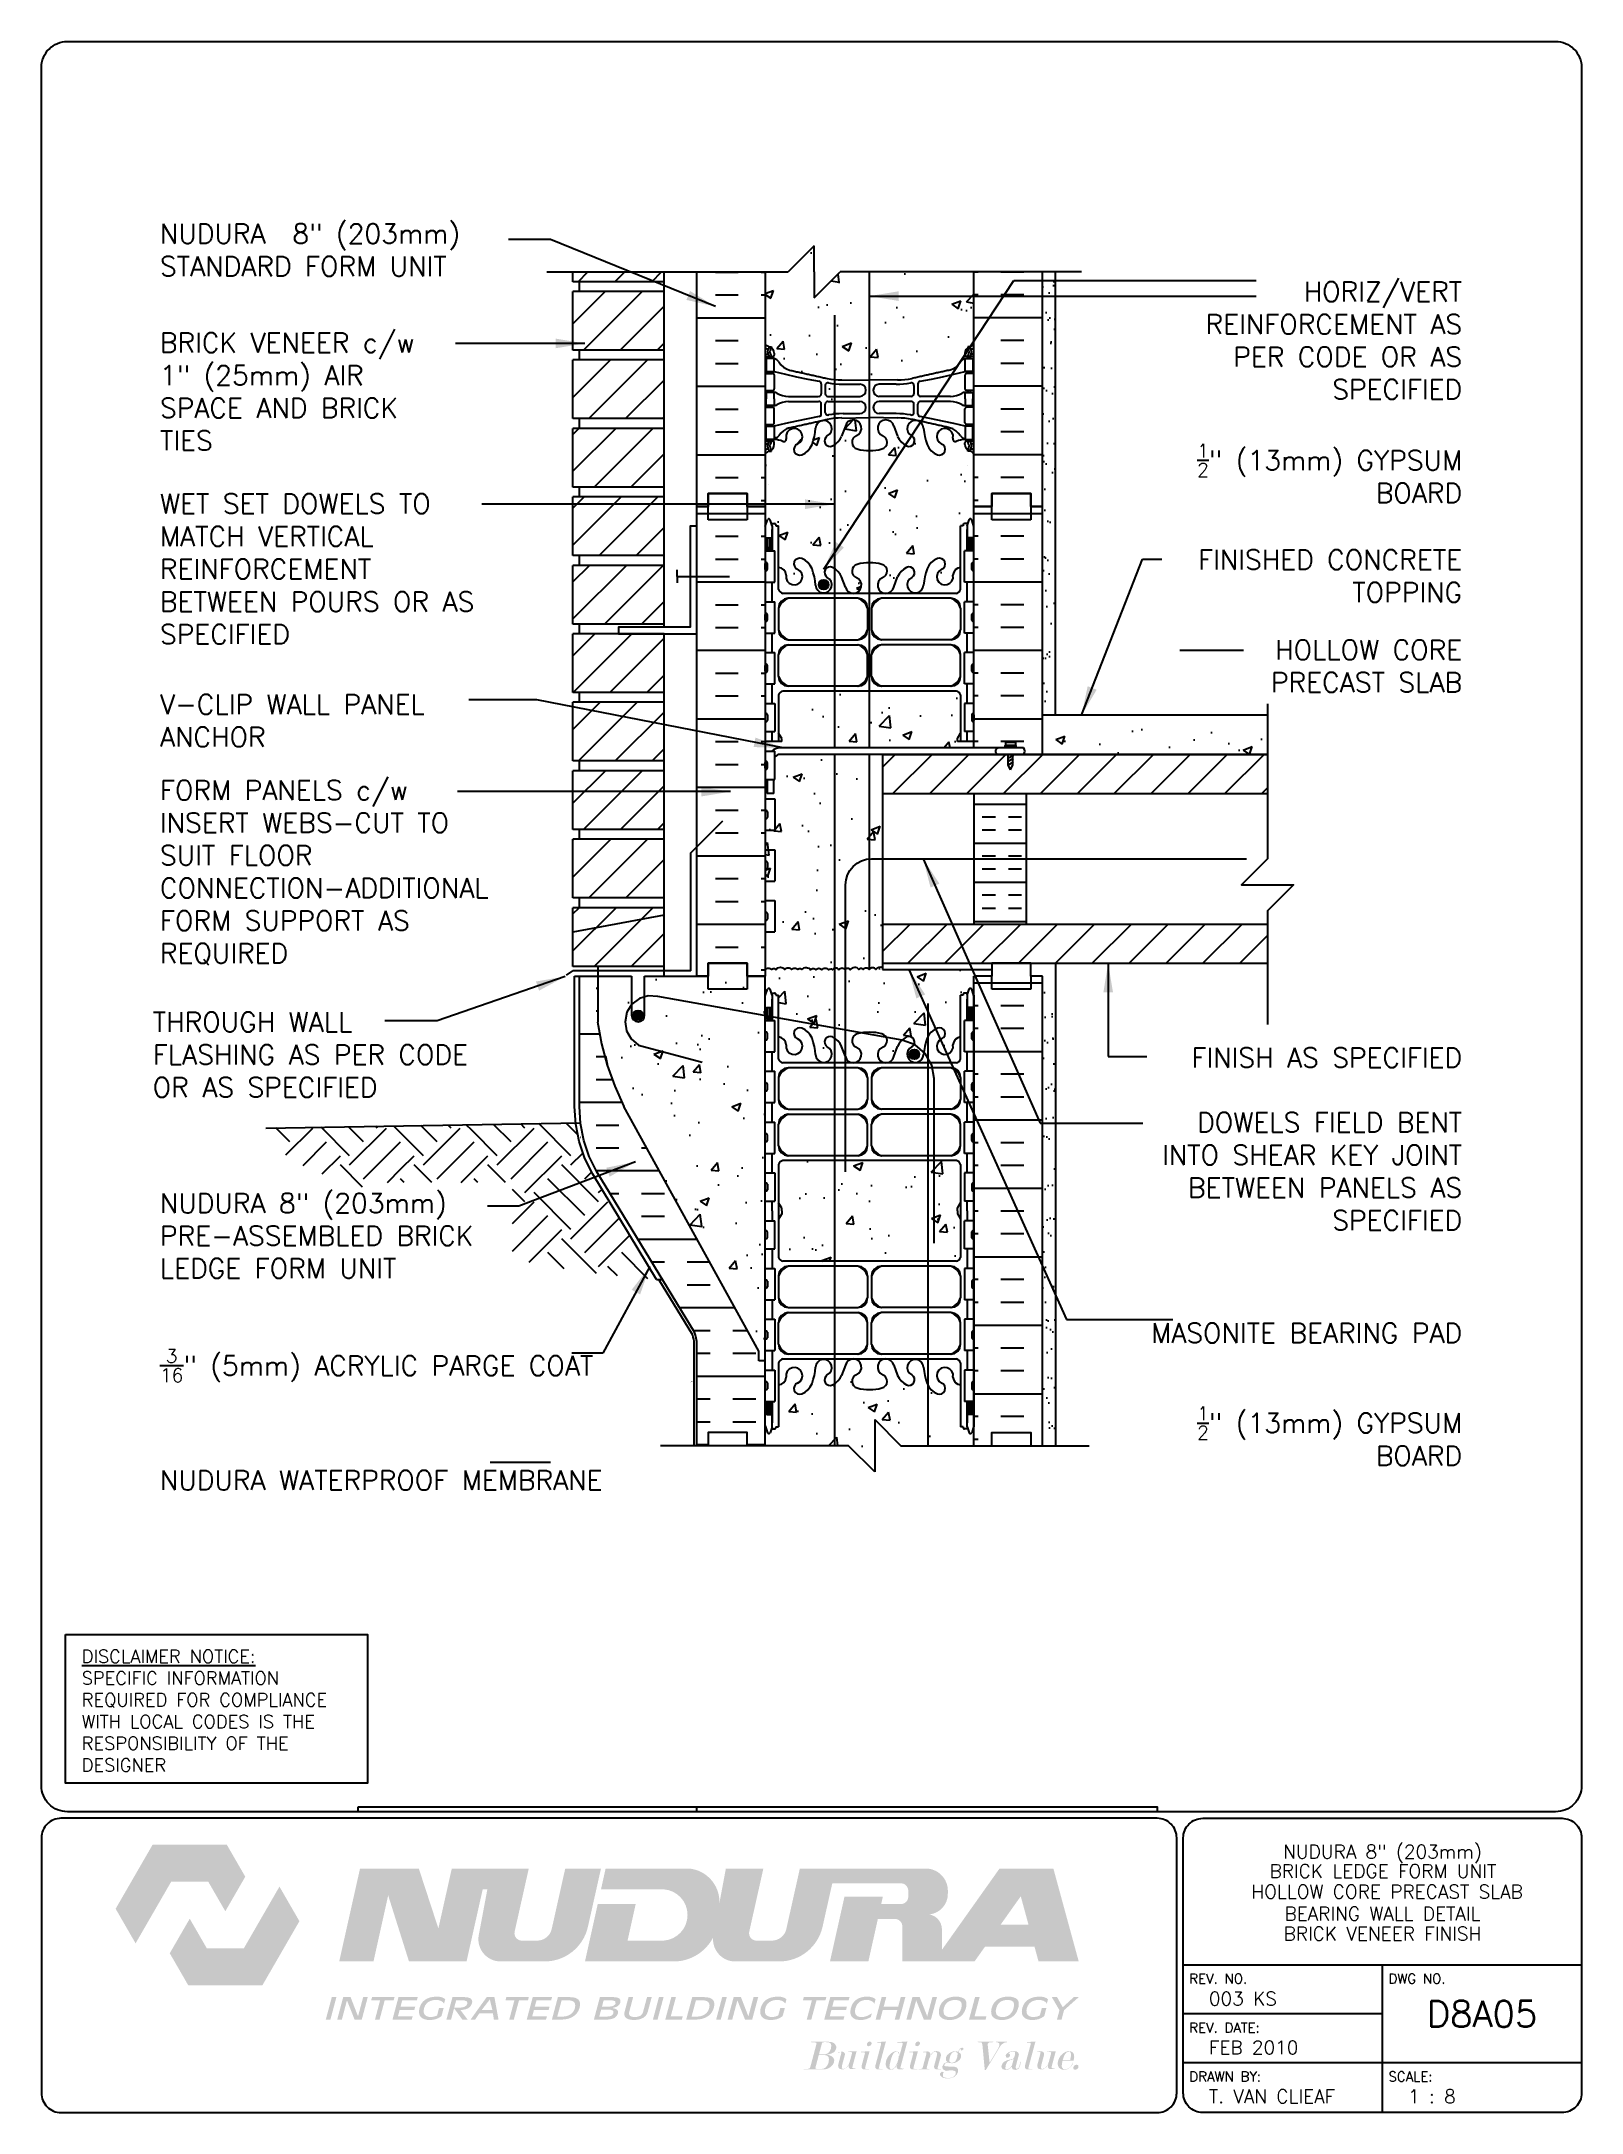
# Paper-space layout 'D8A05' of a CAD drawing. Header units: inches. Extents: x 0.42 to 7.8, y 0.49 to 10.41.
# The model-space entities are those that its viewports show. They can reach past a viewport. Long polylines and large blocks are cut down to what shows.
import ezdxf
from ezdxf.enums import TextEntityAlignment as Align

# ---------------------------------------------------------------- set-up
doc = ezdxf.new("R2010")
doc.units = ezdxf.units.IN
doc.header["$LTSCALE"] = 0.5
doc.header["$MEASUREMENT"] = 0
doc.linetypes.add('DASHED2', pattern=[0.375, 0.25, -0.125])
doc.linetypes.add('HIDDEN2', pattern=[0.1875, 0.125, -0.0625])
for name, color, linetype in [('HATCH', 12, 'Continuous'), ('Hidden2', 12, 'HIDDEN2'), ('line25', 2, 'Continuous'), ('LINE3', 3, 'Continuous'), ('LINE50', 5, 'Continuous'), ('LINE9', 9, 'Continuous'), ('LOGO', 7, 'Continuous'), ('TBK_LINE65', 3, 'Continuous'), ('TBK_TEXT', 4, 'Continuous'), ('TEXT', 4, 'Continuous'), ('Web_Edge', 9, 'Continuous')]:
    doc.layers.add(name, color=color, linetype=linetype)
doc.styles.add('DIM', font='romans.shx', dxfattribs={"width": 0.7})
doc.styles.add('ROMANS', font='romans.shx', dxfattribs={"height": 0.75})
doc.styles.get("Standard").update_dxf_attribs({"font": 'romans.shx', "height": 0.75})
doc.dimstyles.new('ext_12', dxfattribs={"dimscale": 12, "dimtxt": 0.09375, "dimasz": 0.09375, "dimexe": 0.09375, "dimexo": 0.0625, "dimgap": 0.0625, "dimtad": 1, "dimdec": 1, "dimzin": 3, "dimdsep": 46, "dimlunit": 4, "dimtxsty": 'DIM', "dimcen": 0.09, "dimdle": 0.09375, "dimclrt": 4, "dimadec": 0, "dimazin": 0, "dimtfac": 1, "dimtdec": 1, "dimtmove": 2, "dimatfit": 3, "dimfxl": 1, "dimfrac": 2, "dimtolj": 1, "dimtzin": 0, "dimarcsym": 0})
pattern_1 = [(50, (17.709, 89.6596), (3.5863, -0.31376), [0.375, -4.125]), (355, (17.709, 89.6596), (-0.69376, 3.76096), [0.3, -3.3]), (100.4514, (18.008, 89.6334), (2.89255, 3.4472), [0.3187, -3.50571]), (46.1842, (17.709, 90.6596), (5.33621, -0.8276), [0.5625, -6.1875]), (96.6356, (18.1537, 90.5906), (4.67331, 4.87059), [0.47805, -5.25856]), (351.1842, (17.709, 90.6596), (4.67331, 4.8706), [0.45, -4.95]), (21, (18.209, 90.4096), (2.984535, -2.013094), [0.375, -4.125]), (326, (18.209, 90.4096), (1.21658, 3.62575), [0.3, -3.3]), (71.4514, (18.4577, 90.2418), (4.201113, 1.61265), [0.3187, -3.50571]), (37.5, (17.709, 89.6596), (0.060799, 1.664469), [0, -3.26, 0, -3.35, 0, -3.3125]), (7.5, (17.709, 89.6596), (1.315348, 1.972059), [0, -1.91, 0, -3.185, 0, -1.2625]), (327.5, (16.594, 89.6596), (2.669112, -0.112774), [0, -1.25, 0, -3.9, 0, -5.175]), (317.5, (16.094, 89.6596), (2.91593, 0.500525), [0, -1.625, 0, -2.59, 0, -3.675])]
pattern_2 = [(180, (17.709, 89.6596), (-2e-16, -1.5), []), (180, (17.709, 89.1596), (-2e-16, -1.5), [0.5, -0.5]), (180, (17.709, 88.6596), (-2e-16, -1.5), [0.5, -0.5])]
pattern_3 = [(45, (17.709, 89.6596), (-0.707107, 0.707107), [])]
pattern_4 = [(50, (0, 0), (3.5863, -0.31376), [0.375, -4.125]), (355, (0, 0), (-0.693757, 3.76096), [0.3, -3.3]), (100.4514, (0.299, -0.026), (2.892547, 3.447198), [0.3187, -3.50571]), (46.1842, (0, 1), (5.336205, -0.827595), [0.5625, -6.1875]), (96.6356, (0.4447, 0.931), (4.67331, 4.87059), [0.47805, -5.25856]), (351.1842, (0, 1), (4.67331, 4.87059), [0.45, -4.95]), (21, (0.5, 0.75), (2.984535, -2.013094), [0.375, -4.125]), (326, (0.5, 0.75), (1.216577, 3.62575), [0.3, -3.3]), (71.4514, (0.7487, 0.5822), (4.201113, 1.612652), [0.3187, -3.50571]), (37.5, (0, 0), (0.060799, 1.664469), [0, -3.26, 0, -3.35, 0, -3.3125]), (7.5, (0, 0), (1.315348, 1.972059), [0, -1.91, 0, -3.185, 0, -1.2625]), (327.5, (-1.115, 0), (2.669112, -0.1127744), [0, -1.25, 0, -3.9, 0, -5.175]), (317.5, (-1.615, 0), (2.91593, 0.500525), [0, -1.625, 0, -2.59, 0, -3.675])]

psp = doc.layouts.new('D8A05')

# ---------------------------------------------------------------- texts
at = {"layer": 'TBK_TEXT', "color": 7, "style": 'ROMANS'}
for s, p in [('REV. NO.', (5.9215, 1.107)), ('DWG NO.', (6.876, 1.107)), ('REV. DATE:', (5.9215, 0.8726)), ('DRAWN BY:', (5.9215, 0.6382)), ('SCALE:', (6.876, 0.6382))]:
    psp.add_text(s, height=0.04688, dxfattribs=at).set_placement(p)
at = {"layer": 'TEXT', "insert": (0.6134, 2.7065), "char_height": 0.0625, "width": 1.41371, "attachment_point": 1, "style": 'ROMANS'}
psp.add_mtext('{\\Fromans.shx|c1;\\LDISCLAIMER NOTICE:\\l\\PSPECIFIC INFORMATION REQUIRED FOR COMPLIANCE WITH LOCAL CODES IS THE RESPONSIBILITY OF THE DESIGNER}', dxfattribs=at)

msp = doc.modelspace()

# ---------------------------------------------------------------- texts
at = {"layer": 'TEXT', "char_height": 0.75, "style": 'ROMANS'}
for s, insert, width, attachment_point in [('NUDURA  8" (203mm) STANDARD FORM UNIT', (90.678, 263.9), 13.74939, 4), ('\\A1;HORIZ/VERT REINFORCEMENT AS PER CODE OR AS SPECIFIED', (140.605, 260.431), 12.02995, 6), ('BRICK VENEER c/w 1" (25mm) AIR SPACE AND BRICK TIES', (90.678, 258.471), 12.02995, 4), ('\\A1;{\\H0.7x;\\S1/2;}" (13mm) GYPSUM BOARD', (140.605, 255.338), 12.02995, 6), ('WET SET DOWELS TO MATCH VERTICAL REINFORCEMENT BETWEEN POURS OR AS SPECIFIED', (90.678, 251.671), 13.70843, 4), ('\\A1;FINISHED CONCRETE TOPPING', (140.605, 251.401), 12.02995, 6), ('\\A1;HOLLOW CORE PRECAST SLAB', (140.605, 247.947), 12.02995, 6), ('V-CLIP WALL PANEL ANCHOR', (90.678, 245.86), 13.70843, 4), ('FORM PANELS c/w INSERT WEBS-CUT TO SUIT FLOOR CONNECTION-ADDITIONAL FORM SUPPORT AS REQUIRED', (90.678, 240.03), 13.80582, 4), ('THROUGH WALL FLASHING AS PER CODE OR AS SPECIFIED', (90.403, 233.05), 13.80582, 4), ('\\A1;FINISH AS SPECIFIED', (140.605, 232.937), 12.02995, 6), ('\\A1;DOWELS FIELD BENT INTO SHEAR KEY JOINT BETWEEN PANELS AS SPECIFIED', (140.605, 228.578), 13.06956, 6), ('NUDURA 8" (203mm) PRE-ASSEMBLED BRICK LEDGE FORM UNIT', (90.678, 226.108), 13.64273, 4), ('\\A1;MASONITE BEARING PAD', (140.605, 222.379), 12.02995, 6), ('\\A1;{\\H0.7x;\\S3/16;}" (5mm) ACRYLIC PARGE COAT', (90.678, 221.131), 16.03603, 4), ('\\A1;{\\H0.7x;\\S1/2;}" (13mm) GYPSUM BOARD', (140.605, 218.429), 12.02995, 6), ('\\A1;NUDURA WATERPROOF MEMBRANE', (90.678, 216.738), 16.03603, 4)]:
    msp.add_mtext(s, dxfattribs=dict(at, insert=insert, width=width, attachment_point=attachment_point))
at = {"layer": 'TEXT', "insert": (111.632, 202.192), "char_height": 0.5625, "width": 23.33295, "attachment_point": 4}
msp.add_mtext('{\\LFOR ALTERNATE CORE THICKNESS SEE:\\P}D6A03\\PD10A05\\PD12A02', dxfattribs=at)

# ---------------------------------------------------------------- blocks, each defined once
blk = doc.blocks.new('TITLEBLOCK-Tag')
at = {"style": 'ROMANS'}
for tag, height, p in [('TITLE_LINE_1', 0.065, (0.927, -0.1328)), ('TITLE_LINE_2', 0.065, (0.9294, -0.2258)), ('CENTRE-LINE-3', 0.065, (0.927, -0.3246)), ('TITLE_LINE_4', 0.065, (0.927, -0.4299)), ('TITLE_LINE_5', 0.065, (0.927, -0.526)), ('DWG', 0.125, (1.4043, -0.9102))]:
    blk.add_attdef(tag, text='', height=height, dxfattribs=at).set_placement(p, align=Align.MIDDLE_CENTER)
for tag, p in [('LATEST_REVISION', (0.0954, -0.8366)), ('REVISION_DATE', (0.0954, -1.071)), ('DRAWN_BY', (0.0954, -1.3053)), ('SCALE', (1.0499, -1.3053))]:
    blk.add_attdef(tag, text='', height=0.065, dxfattribs=at).set_placement(p, align=Align.MIDDLE_LEFT)
blk = doc.blocks.new('A$C3BE81C1F')
at = {"layer": 'LINE3'}
for p, q in [((6.106, 0.764), (-3.267, 2.437)), ((-4.004, 0.572), (-1.571, -0.08)), ((7.335, -7.021), (7.335, -0.712))]:
    blk.add_line(p, q, dxfattribs=at)
for centre, radius, start, end in [((-3.509, 1.454), 1.012, 76.18405, 240.69065), ((5.835, -0.712), 1.5, 360, 79.57853)]:
    blk.add_arc(centre, radius, start, end, dxfattribs=at)

# ---------------------------------------------------------------- hatches: boundary and pattern name
at = {"layer": 'HATCH'}
h = msp.add_hatch(dxfattribs=at)
h.set_pattern_fill('AR-CONC', color=256, scale=0.5)
h.set_pattern_definition([(50, (0, 0), (3.5863, -0.31376), [0.375, -4.125]), (355, (0, 0), (-0.693757, 3.76096), [0.3, -3.3]), (100.4514, (0.299, -0.026), (2.892544, 3.4472), [0.3187, -3.50571]), (46.1842, (0, 1), (5.33621, -0.827596), [0.5625, -6.1875]), (96.6356, (0.4447, 0.931), (4.67331, 4.87059), [0.47805, -5.25857]), (351.1842, (0, 1), (4.67331, 4.87059), [0.45, -4.95]), (21, (0.5, 0.75), (2.984535, -2.013094), [0.375, -4.125]), (326, (0.5, 0.75), (1.216577, 3.62575), [0.3, -3.3]), (71.4514, (0.7487, 0.5822), (4.20111, 1.612656), [0.3187, -3.50571]), (37.5, (0, 0), (0.060799, 1.664469), [0, -3.26, 0, -3.35, 0, -3.3125]), (7.5, (0, 0), (1.315348, 1.972059), [0, -1.91, 0, -3.185, 0, -1.2625]), (327.5, (-1.115, 0), (2.669112, -0.1127744), [0, -1.25, 0, -3.9, 0, -5.175]), (317.5, (-1.615, 0), (2.91593, 0.500525), [0, -1.625, 0, -2.59, 0, -3.675])])
edge = h.paths.add_edge_path()
edge.add_line((121.887, 263.061), (116.762, 263.061))
edge.add_line((116.762, 263.061), (115.762, 262.061))
edge.add_line((115.762, 262.061), (115.762, 263.061))
edge.add_line((115.762, 263.061), (115.762, 264.061))
edge.add_line((115.762, 264.061), (114.762, 263.061))
edge.add_line((114.762, 263.061), (113.887, 263.061))
edge.add_line((113.887, 263.061), (113.887, 260.287))
edge.add_arc((114.233, 260.648), 0.5, 226.21089, 246.42182)
edge.add_line((114.033, 260.19), (114.123, 260.19))
edge.add_line((114.123, 260.19), (114.123, 260.148))
edge.add_arc((113.983, 259.941), 0.25, 0, 55.9442, ccw=False)
edge.add_line((114.233, 259.941), (114.233, 259.874))
edge.add_arc((114.171, 259.874), 0.0625, -90, 0, ccw=False)
edge.add_line((114.171, 259.811), (114.123, 259.811))
edge.add_line((114.123, 259.811), (114.123, 259.741))
edge.add_line((114.123, 259.741), (114.228, 259.741))
edge.add_arc((114.106, 259.399), 0.364, 32.04242, 70.33874, ccw=False)
edge.add_arc((115.029, 260.01), 0.743, 214.22802, 253.81071)
edge.add_spline(control_points=[(114.822, 259.296), (116.259, 258.975)], knot_values=[0, 0, 1, 1], degree=1, periodic=0)
edge.add_arc((116.815, 261.907), 2.984, 259.25462, 270.09947)
edge.add_line((116.821, 258.923), (117.887, 258.907))
edge.add_line((117.887, 258.907), (118.954, 258.923))
edge.add_arc((118.959, 261.907), 2.984, 269.90053, 280.74538)
edge.add_spline(control_points=[(119.515, 258.975), (120.953, 259.296)], knot_values=[0, 0, 1, 1], degree=1, periodic=0)
edge.add_arc((120.745, 260.01), 0.743, 286.18929, 325.77198)
edge.add_arc((121.669, 259.399), 0.364, 109.66126, 147.95758, ccw=False)
edge.add_line((121.546, 259.741), (121.651, 259.741))
edge.add_line((121.651, 259.741), (121.651, 259.811))
edge.add_line((121.651, 259.811), (121.604, 259.811))
edge.add_arc((121.604, 259.874), 0.0625, 180, 270, ccw=False)
edge.add_line((121.541, 259.874), (121.541, 259.941))
edge.add_arc((121.791, 259.941), 0.25, 124.0558, 180, ccw=False)
edge.add_line((121.651, 260.148), (121.651, 260.19))
edge.add_line((121.651, 260.19), (121.741, 260.19))
edge.add_arc((121.541, 260.648), 0.5, 293.57818, 313.78911)
edge.add_line((121.887, 260.287), (121.887, 263.061))
h.paths.add_polyline_path([(121.887, 256.095, 0.088416), (121.741, 256.192), (121.651, 256.192), (121.651, 256.234, -0.249069), (121.541, 256.441), (121.541, 256.509, -0.414214), (121.604, 256.571), (121.651, 256.571), (121.651, 256.641), (121.546, 256.641, 0.085348), (121.217, 256.566, -0.669601), (121.084, 256.686, 2.087231), (120.65, 256.461, -1), (120.487, 256.053, -0.227838), (120.082, 256.477, -0.06598), (119.958, 257.086, 1.629604), (119.487, 256.785, -1.059167), (119.28, 256.403, -0.16372), (118.959, 256.757), (118.816, 257.143, 1.612474), (118.384, 256.784, -0.734872), (118.361, 256.273, -0.068475), (117.887, 256.211, -0.068475), (117.413, 256.273, -0.734872), (117.39, 256.784, 1.612474), (116.958, 257.143), (116.816, 256.757, -0.16372), (116.494, 256.403, -1.059167), (116.288, 256.785, 1.629604), (115.817, 257.086, -0.06598), (115.692, 256.477, -0.227838), (115.287, 256.053, -1), (115.124, 256.461, 2.087231), (114.69, 256.686, -0.669601), (114.558, 256.566, 0.085348), (114.228, 256.641), (114.123, 256.641), (114.123, 256.571), (114.171, 256.571, -0.414214), (114.233, 256.509), (114.233, 256.441, -0.249069), (114.123, 256.234), (114.123, 256.192), (114.033, 256.192, 0.088416), (113.887, 256.095), (113.887, 254.061), (113.887, 253.301), (113.966, 253.543, -0.725737), (114.072, 253.562), (114.121, 253.412), (114.247, 253.412, -0.414214), (114.297, 253.362), (114.297, 253.332), (114.397, 253.332), (114.397, 251.73, -0.380397), (114.69, 251.435, 2.087231), (115.124, 251.66, -1), (115.287, 252.069, -0.227838), (115.692, 251.645, -0.06598), (115.817, 251.036, 1.629604), (116.288, 251.337, -1.059167), (116.494, 251.719, -0.16372), (116.816, 251.365), (116.958, 250.978, 1.612474), (117.39, 251.338, -0.734872), (117.413, 251.849, -0.068475), (117.887, 251.911, -0.068475), (118.361, 251.849, -0.734872), (118.384, 251.338, 1.612474), (118.816, 250.978), (118.959, 251.365, -0.16372), (119.28, 251.719, -1.059167), (119.487, 251.337, 1.629604), (119.958, 251.036, -0.06598), (120.082, 251.645, -0.227838), (120.487, 252.069, -1), (120.65, 251.66, 2.087231), (121.084, 251.435, -0.380392), (121.377, 251.73), (121.377, 253.332), (121.477, 253.332), (121.477, 253.362, -0.414214), (121.527, 253.412), (121.653, 253.412), (121.696, 253.543, -0.725737), (121.802, 253.562), (121.887, 253.301), (121.887, 254.061)])
h.paths.add_polyline_path([(121.377, 246.842, 0.268138), (121.216, 246.99), (114.558, 246.99, 0.268156), (114.397, 246.842), (114.397, 245.373), (114.517, 245.173), (114.517, 245.061), (114.517, 244.948), (114.435, 244.811), (121.34, 244.811), (121.257, 244.948), (121.257, 245.061), (121.257, 245.173), (121.377, 245.373)])
h.paths.add_polyline_path([(118.387, 244.561), (114.454, 244.561, 0.243307), (114.252, 244.453), (114.252, 243.606), (114.211, 243.606), (114.211, 243.061), (113.961, 243.061), (113.961, 243.606), (113.887, 243.606), (113.887, 236.312, -0.522611), (114.123, 236.313, -0.520567), (114.3, 236.313, -0.520567), (114.641, 236.313, -0.520567), (114.898, 236.313, -0.520567), (115.13, 236.313, -0.520567), (115.294, 236.313, -0.520567), (115.628, 236.302, -0.520567), (115.825, 236.302, -0.520567), (116.06, 236.302, -0.520567), (116.311, 236.302, -0.434064), (116.387, 236.32, -0.434064), (116.463, 236.302, -0.520567), (116.714, 236.302, -0.520567), (116.949, 236.302, -0.520567), (117.146, 236.302, -0.520567), (117.48, 236.313, -0.520567), (117.644, 236.313, -0.520567), (117.876, 236.313, -0.520567), (118.133, 236.313, -0.357181), (118.387, 236.385), (118.387, 236.561)])
h.paths.add_polyline_path([(121.696, 235.543, -0.725737), (121.802, 235.562), (121.887, 235.301), (121.887, 235.332), (121.887, 236.061), (122.575, 236.061), (122.575, 236.311), (118.387, 236.311), (118.387, 236.385, 0.357181), (118.133, 236.313, 0.520567), (117.876, 236.313, 0.520567), (117.644, 236.313, 0.520567), (117.48, 236.313, 0.520567), (117.146, 236.302, 0.520567), (116.949, 236.302, 0.520567), (116.714, 236.302, 0.520567), (116.463, 236.302, 0.434064), (116.387, 236.32, 0.434064), (116.311, 236.302, 0.520567), (116.06, 236.302, 0.520567), (115.825, 236.302, 0.520567), (115.628, 236.302, 0.520567), (115.294, 236.313, 0.520567), (115.13, 236.313, 0.520567), (114.898, 236.313, 0.520567), (114.641, 236.313, 0.520567), (114.3, 236.313, 0.520567), (114.123, 236.313, 0.522611), (113.887, 236.312), (113.887, 236.061), (113.887, 235.301), (113.966, 235.543, -0.725737), (114.072, 235.562), (114.121, 235.412), (114.247, 235.412, -0.414214), (114.297, 235.362), (114.297, 235.332), (114.397, 235.332), (114.397, 233.73, -0.380397), (114.69, 233.435, 2.087231), (115.124, 233.66, -1), (115.287, 234.069, -0.227838), (115.692, 233.645, -0.06598), (115.817, 233.036, 1.629604), (116.288, 233.337, -1.059167), (116.494, 233.719, -0.16372), (116.816, 233.365), (116.958, 232.978, 1.612474), (117.39, 233.338, -0.734872), (117.413, 233.849, -0.068475), (117.887, 233.911, -0.068475), (118.361, 233.849, -0.734872), (118.384, 233.338, 1.612474), (118.816, 232.978), (118.959, 233.365, -0.16372), (119.28, 233.719, -1.059167), (119.487, 233.337, 1.629604), (119.958, 233.036, -0.06598), (120.082, 233.645, -0.227838), (120.487, 234.069, -1), (120.65, 233.66, 2.087231), (121.084, 233.435, -0.380392), (121.377, 233.73), (121.377, 235.332), (121.477, 235.332), (121.477, 235.362, -0.414214), (121.527, 235.412), (121.653, 235.412)])
h.paths.add_polyline_path([(121.377, 228.842, 0.268138), (121.216, 228.99), (114.558, 228.99, 0.268156), (114.397, 228.842), (114.397, 227.373), (114.517, 227.173), (114.517, 227.061), (114.517, 226.948), (114.397, 226.748), (114.397, 225.28, 0.268156), (114.558, 225.131), (121.216, 225.131, 0.268138), (121.377, 225.28), (121.377, 226.748), (121.257, 226.948), (121.257, 227.061), (121.257, 227.173), (121.377, 227.373)])
h.paths.add_polyline_path([(121.377, 220.391, -0.380392), (121.084, 220.686, 2.087231), (120.65, 220.461, -1), (120.487, 220.053, -0.227838), (120.082, 220.477, -0.06598), (119.958, 221.086, 1.629604), (119.487, 220.785, -1.059167), (119.28, 220.403, -0.16372), (118.959, 220.757), (118.816, 221.143, 1.612474), (118.384, 220.784, -0.734872), (118.361, 220.273, -0.068475), (117.887, 220.211, -0.068475), (117.413, 220.273, -0.734872), (117.39, 220.784, 1.612474), (116.958, 221.143), (116.816, 220.757, -0.16372), (116.494, 220.403, -1.059167), (116.288, 220.785, 1.629604), (115.817, 221.086, -0.06598), (115.692, 220.477, -0.227838), (115.287, 220.053, -1), (115.124, 220.461, 2.087231), (114.69, 220.686, -0.380397), (114.397, 220.391), (114.397, 218.789), (114.297, 218.789), (114.297, 218.759, -0.414214), (114.247, 218.709), (114.121, 218.709), (114.078, 218.578, -0.725737), (113.972, 218.559), (113.887, 218.82), (113.887, 218.061), (117.085, 218.061), (118.085, 217.061), (118.085, 219.061), (119.085, 218.061), (121.887, 218.061), (121.887, 218.82), (121.808, 218.578, -0.725737), (121.702, 218.559), (121.653, 218.709), (121.527, 218.709, -0.414214), (121.477, 218.759), (121.477, 218.789), (121.377, 218.789)])
h = msp.add_hatch(dxfattribs=at)
h.set_pattern_fill('ANSI31', color=256, scale=8, style=0)
h.set_pattern_definition([(45, (15.709, 89.6596), (-0.707107, 0.707107), [])])
h.paths.add_polyline_path([(110.012, 238.686), (106.512, 238.686), (106.512, 236.436), (110.012, 236.436)])
h.paths.add_polyline_path([(110.012, 241.311), (106.512, 241.311), (106.512, 239.061), (110.012, 239.061)])
h.paths.add_polyline_path([(110.012, 243.936), (106.512, 243.936), (106.512, 241.686), (110.012, 241.686)])
h.paths.add_polyline_path([(110.012, 246.561), (106.512, 246.561), (106.512, 244.311), (110.012, 244.311)])
h.paths.add_polyline_path([(110.012, 249.186), (106.512, 249.186), (106.512, 246.936), (110.012, 246.936)])
h.paths.add_polyline_path([(110.012, 251.811), (106.512, 251.811), (106.512, 249.561), (110.012, 249.561)])
h.paths.add_polyline_path([(110.012, 254.436), (106.512, 254.436), (106.512, 252.186), (110.012, 252.186)])
h.paths.add_polyline_path([(110.012, 257.061), (106.512, 257.061), (106.512, 254.811), (110.012, 254.811)])
h.paths.add_polyline_path([(110.012, 259.686), (106.512, 259.686), (106.512, 257.436), (110.012, 257.436)])
h.paths.add_polyline_path([(110.012, 262.311), (106.512, 262.311), (106.512, 260.061), (110.012, 260.061)])
h.paths.add_polyline_path([(110.012, 263.061), (106.512, 263.061), (106.512, 262.686), (110.012, 262.686)])
h = msp.add_hatch(dxfattribs=at)
h.set_pattern_fill('AR-SAND', color=256, scale=0.5, style=0)
h.set_pattern_definition([(37.5, (114.44966, 236.5607), (-0.031497, 0.963412), [0, -0.76, 0, -0.85, 0, -0.8125]), (7.5, (114.4497, 236.5607), (0.88489, 1.411073), [0, -0.41, 0, -0.685, 0, -0.2625]), (327.5, (113.8347, 236.5607), (1.55707, 0.00283), [0, -0.25, 0, -0.9, 0, -1.175]), (317.5, (113.8347, 236.5607), (1.503063, 0.43884), [0, -0.125, 0, -0.59, 0, -0.675])])
h.paths.add_polyline_path([(124.512, 246.561), (125.012, 246.561), (125.012, 263.061), (124.512, 263.061)])
h = msp.add_hatch(dxfattribs=at)
h.set_pattern_fill('AR-CONC', color=256, scale=0.5, style=0)
h.set_pattern_definition(pattern_4)
edge = h.paths.add_edge_path()
edge.add_arc((116.815, 261.907), 2.984, 259.25462, 264.68401, ccw=False)
edge.add_spline(control_points=[(116.259, 258.975), (114.822, 259.296)], knot_values=[0, 0, 1, 1], degree=1, periodic=0)
edge.add_arc((115.029, 260.01), 0.743, 212.79192, 253.81071, ccw=False)
edge.add_arc((114.106, 259.399), 0.364, 34.97751, 70.33874)
edge.add_line((114.228, 259.741), (114.228, 259.241))
edge.add_line((114.228, 259.241), (114.123, 259.241))
edge.add_line((114.123, 259.241), (114.123, 259.171))
edge.add_line((114.123, 259.171), (114.171, 259.171))
edge.add_arc((114.171, 259.109), 0.0625, 0, 90, ccw=False)
edge.add_line((114.233, 259.109), (114.233, 258.574))
edge.add_arc((114.171, 258.574), 0.0625, -90, 0, ccw=False)
edge.add_line((114.171, 258.511), (114.123, 258.511))
edge.add_line((114.123, 258.511), (114.123, 258.441))
edge.add_line((114.123, 258.441), (114.228, 258.441))
edge.add_line((114.228, 258.441), (114.228, 258.191))
edge.add_line((114.228, 258.191), (114.228, 257.941))
edge.add_arc((114.224, 258.16), 0.219, 271.08005, 299.50625)
edge.add_arc((114.866, 256.94), 1.16, 94.19675, 117.4156, ccw=False)
edge.add_line((114.781, 258.097), (115.935, 258.096))
edge.add_arc((115.935, 257.996), 0.1, 0, 89.96124, ccw=False)
edge.add_line((116.035, 257.996), (116.035, 257.611))
edge.add_arc((115.935, 257.611), 0.1, -79.63434, 0, ccw=False)
edge.add_arc((121.037, 229.721), 28.253, 100.36566, 103.94478)
edge.add_line((114.228, 257.141), (114.228, 256.641))
edge.add_arc((114.106, 256.984), 0.364, 289.66126, 325.02249)
edge.add_arc((115.029, 256.373), 0.743, 106.18929, 147.20808, ccw=False)
edge.add_spline(control_points=[(114.822, 257.087), (116.259, 257.407)], knot_values=[0, 0, 1, 1], degree=1, periodic=0)
edge.add_arc((116.815, 254.476), 2.984, 95.31599, 100.74538, ccw=False)
edge.add_line((116.539, 257.447), (116.539, 258.936))
h.paths.add_polyline_path([(117.515, 258.755), (116.868, 258.755, -0.027622), (116.539, 258.773), (116.539, 258.287), (117.515, 258.287, 1)])
h.paths.add_polyline_path([(117.515, 258.096), (116.539, 258.096), (116.539, 257.61, -0.027622), (116.868, 257.627), (117.515, 257.627, 1)])
h = msp.add_hatch(dxfattribs=at)
h.set_pattern_fill('INSUL', color=256, scale=7, style=0)
h.set_pattern_definition([(0, (-2812.2744, -160.9488), (0, 2.625), []), (0, (-2812.2744, -160.0738), (0, 2.625), [0.875, -0.875]), (0, (-2812.2744, -159.1988), (0, 2.625), [0.875, -0.875])])
h.paths.add_polyline_path([(111.262, 236.061), (111.7, 236.061), (111.7, 236.561), (113.2, 236.561), (113.2, 236.061), (113.887, 236.061), (113.887, 254.061), (113.2, 254.061), (113.2, 254.561), (111.7, 254.561), (111.7, 254.061), (111.262, 254.061)])
h = msp.add_hatch(dxfattribs=at)
h.set_pattern_fill('INSUL', color=256, scale=7, style=0)
h.set_pattern_definition([(180, (3048.0487, -160.9488), (-3e-13, 2.625), []), (180, (3048.0487, -160.0738), (-3e-13, 2.625), [0.875, -0.875]), (180, (3048.0487, -159.1988), (-3e-13, 2.625), [0.875, -0.875])])
h.paths.add_polyline_path([(121.887, 244.811), (122.836, 244.811), (123.196, 244.839), (123.13, 244.868), (123.103, 244.924), (123.103, 245.038), (123.29, 245.038), (123.478, 245.038), (123.478, 244.913), (123.478, 244.851), (123.787, 244.811), (123.836, 244.686), (123.788, 244.561), (124.512, 244.561), (124.512, 254.061), (124.075, 254.061), (124.075, 254.561), (122.575, 254.561), (122.575, 254.061), (121.887, 254.061)])
h = msp.add_hatch(dxfattribs=at)
h.set_pattern_fill('AR-CONC', color=256, scale=0.5, style=0)
h.set_pattern_definition(pattern_4)
h.paths.add_polyline_path([(116.087, 249.169), (116.087, 249.58, 0.291097), (115.799, 250.032), (114.921, 250.443, 0.549071), (114.387, 250.104), (114.387, 248.919, 0.414214), (114.637, 248.669), (115.587, 248.669, 0.414214)])
h = msp.add_hatch(dxfattribs=at)
h.set_pattern_fill('AR-CONC', color=256, scale=0.5, style=0)
h.set_pattern_definition(pattern_1)
h.paths.add_polyline_path([(129.786, 245.421), (129.786, 245.561), (124.512, 245.561), (124.512, 244.561), (129.786, 244.561)])
h = msp.add_hatch(dxfattribs=at)
h.set_pattern_fill('AR-CONC', color=256, scale=0.5, style=0)
h.set_pattern_definition(pattern_1)
h.paths.add_polyline_path([(133.142, 245.561), (129.786, 245.561), (129.786, 245.421), (129.786, 244.561), (133.142, 244.561)])
h = msp.add_hatch(dxfattribs=at)
h.set_pattern_fill('ANSI31', color=256, scale=8, style=0)
h.set_pattern_definition(pattern_3)
h.paths.add_polyline_path([(133.142, 243.061), (133.142, 244.561), (118.387, 244.561), (118.387, 243.061)])
h = msp.add_hatch(dxfattribs=at)
h.set_pattern_fill('INSUL', color=256, scale=4, angle=180, style=0)
h.set_pattern_definition(pattern_2)
h.paths.add_polyline_path([(123.887, 243.061), (121.887, 243.061), (121.887, 240.562), (123.887, 240.562)])
h = msp.add_hatch(dxfattribs=at)
h.set_pattern_fill('AR-CONC', color=256, scale=0.5, style=0)
h.set_pattern_definition(pattern_4)
h.paths.add_polyline_path([(118.387, 240.562), (117.965, 240.562, 0.022264), (117.876, 240.558), (117.876, 236.313, -0.520567), (118.133, 236.313, -0.357181), (118.387, 236.385), (118.387, 236.561)])
h = msp.add_hatch(dxfattribs=at)
h.set_pattern_fill('INSUL', color=256, scale=4, angle=180, style=0)
h.set_pattern_definition(pattern_2)
h.paths.add_polyline_path([(121.887, 238.061), (123.887, 238.061), (123.887, 240.562), (121.887, 240.562)])
h = msp.add_hatch(dxfattribs=at)
h.set_pattern_fill('ANSI31', color=256, scale=8, style=0)
h.set_pattern_definition(pattern_3)
h.paths.add_polyline_path([(133.142, 236.561), (133.142, 238.061), (118.387, 238.061), (118.387, 236.561)])
h = msp.add_hatch(dxfattribs=at)
h.set_pattern_fill('INSUL', color=256, scale=7, style=0)
h.set_pattern_definition([(0, (-2888.6036, -204.5216), (0, 2.625), []), (0, (-2888.6036, -203.6466), (0, 2.625), [0.875, -0.875]), (0, (-2888.6036, -202.7716), (0, 2.625), [0.875, -0.875])])
h.paths.add_polyline_path([(108.462, 231.061, -0.079579), (107.462, 234.311), (107.462, 236.061), (106.762, 236.061), (106.762, 231.061, 0.131652), (107.432, 228.561), (111.17, 222.411, -0.10438), (111.262, 221.936), (111.262, 218.061), (111.7, 218.061), (111.7, 218.561), (113.2, 218.561), (113.2, 218.061), (113.887, 218.061), (113.887, 221.311), (113.637, 221.311), (113.637, 221.686)])
h = msp.add_hatch(dxfattribs=at)
h.set_pattern_fill('AR-CONC', color=256, scale=0.5, style=0)
h.set_pattern_definition([(50, (-2888.6036, -204.5216), (3.586301, -0.3137607), [0.375, -4.125]), (355, (-2888.6036, -204.5216), (-0.6937567, 3.7609607), [0.3, -3.3]), (100.4514, (-2888.3047, -204.5477), (2.892547, 3.4471977), [0.318701, -3.5057106]), (46.1842, (-2888.6036, -203.5216), (5.336205, -0.827595), [0.5625, -6.1875]), (96.6356, (-2888.159, -203.5906), (4.6733135, 4.870589), [0.478051, -5.258565]), (351.1842, (-2888.6036, -203.5216), (4.67331, 4.870593), [0.45, -4.95]), (21, (-2888.1036, -203.7716), (2.9845353, -2.0130945), [0.375, -4.125]), (326, (-2888.1036, -203.7716), (1.2165767, 3.6257502), [0.3, -3.3]), (71.4514, (-2887.855, -203.9393), (4.201113, 1.6126525), [0.318701, -3.5057106]), (37.5, (-2888.6036, -204.5216), (0.0607993, 1.66446927), [0, -3.26, 0, -3.35, 0, -3.3125]), (7.5, (-2888.6036, -204.5216), (1.3153477, 1.9720586), [0, -1.91, 0, -3.185, 0, -1.2625]), (327.5, (-2889.7186, -204.5216), (2.6691122, -0.11277436), [0, -1.25, 0, -3.9, 0, -5.175]), (317.5, (-2890.2186, -204.5216), (2.9159308, 0.500525), [0, -1.625, 0, -2.59, 0, -3.675])])
h.paths.add_polyline_path([(113.637, 221.686), (113.637, 221.311), (113.887, 221.311), (113.887, 236.061), (109.262, 236.061), (109.262, 234.561, -1), (108.762, 234.561), (108.762, 236.061), (107.462, 236.061), (107.462, 234.311, 0.079579), (108.462, 231.061)])
h = msp.add_hatch(dxfattribs=at)
h.set_pattern_fill('INSUL', color=256, scale=7, style=0)
h.set_pattern_definition([(180, (3048.0487, -178.9488), (0, 2.625), []), (180, (3048.0487, -178.0738), (0, 2.625), [0.875, -0.875]), (180, (3048.0487, -177.1988), (0, 2.625), [0.875, -0.875])])
h.paths.add_polyline_path([(124.512, 218.061), (124.075, 218.061), (124.075, 218.561), (122.575, 218.561), (122.575, 218.061), (121.887, 218.061), (121.887, 236.061), (122.575, 236.061), (122.575, 236.561), (124.075, 236.561), (124.075, 236.061), (124.512, 236.061)])
h = msp.add_hatch(dxfattribs=at)
h.set_pattern_fill('AR-SAND', color=256, scale=0.5, style=0)
h.set_pattern_definition([(37.5, (4.8447, 151.3957), (-0.0314967, 0.963412), [0, -0.76, 0, -0.85, 0, -0.8125]), (7.5, (4.8447, 151.3957), (0.884888, 1.411073), [0, -0.41, 0, -0.685, 0, -0.2625]), (327.5, (4.2297, 151.3957), (1.557071, 0.0028295), [0, -0.25, 0, -0.9, 0, -1.175]), (317.5, (4.2297, 151.3957), (1.503063, 0.438838), [0, -0.125, 0, -0.59, 0, -0.675])])
h.paths.add_polyline_path([(125.012, 230.627), (124.512, 230.627), (124.512, 218.062), (125.012, 218.062)])
h.paths.add_polyline_path([(125.012, 235.561), (124.512, 235.561), (124.512, 230.627), (125.012, 230.627)])
h = msp.add_hatch(dxfattribs=at)
h.set_pattern_fill('EARTH', color=256, scale=8, angle=45, style=0)
h.set_pattern_definition([(45, (2.8447, 151.3957), (2e-16, 2.828427), [2, -2]), (45, (2.3144, 151.926), (2e-16, 2.828427), [2, -2]), (45, (1.784, 152.4564), (2e-16, 2.828427), [2, -2]), (135, (1.784, 152.81), (-2.828427, 4e-16), [2, -2]), (135, (2.3144, 153.3403), (-2.828427, 4e-16), [2, -2]), (135, (2.8447, 153.8706), (-2.828427, 4e-16), [2, -2])])
h.paths.add_polyline_path([(103.036, 230.373), (94.319, 230.228), (94.498, 230.052), (94.68, 229.882), (94.863, 229.718), (95.049, 229.56), (95.238, 229.409), (95.429, 229.267), (95.622, 229.132), (95.818, 229.006), (96.016, 228.89), (96.217, 228.783), (96.42, 228.683), (96.624, 228.591), (96.83, 228.506), (97.036, 228.427), (97.243, 228.353), (97.451, 228.284), (97.659, 228.219), (97.866, 228.156), (98.075, 228.094), (98.284, 228.03), (98.493, 227.963), (98.573, 227.936)])
edge = h.paths.add_edge_path()
edge.add_line((98.973, 228.154), (104.194, 228.154))
edge.add_line((104.194, 228.154), (104.194, 225.263))
edge.add_line((104.194, 225.263), (104.415, 225.199))
edge.add_line((104.415, 225.199), (105.118, 225.033))
edge.add_line((105.118, 225.033), (105.974, 224.871))
edge.add_line((105.974, 224.871), (107.008, 224.715))
edge.add_line((107.008, 224.715), (108.249, 224.568))
edge.add_line((108.249, 224.568), (109.722, 224.433))
edge.add_line((109.722, 224.433), (107.271, 228.465))
edge.add_arc((111.762, 231.061), 5.188, 186.95488, 210.02356, ccw=False)
edge.add_line((106.613, 230.433), (103.036, 230.373))
edge.add_line((103.036, 230.373), (98.973, 228.154))
at = {"layer": 'LINE3'}
for points in [[(115.941, 251.067, 1), (116.316, 251.067, 1)], [(108.825, 234.561, 1), (109.2, 234.561, 1)], [(119.418, 233.067, 1), (119.793, 233.067, 1)]]:
    msp.add_hatch(color=256, dxfattribs=at).paths.add_polyline_path(points)

# ---------------------------------------------------------------- linework, layer by layer
at = {"layer": 'HATCH'}
for p, q in [((111.976, 263.051), (112.851, 263.051)), ((113.726, 263.051), (113.887, 263.051)), ((122.049, 263.051), (121.887, 263.051)), ((123.799, 263.051), (122.924, 263.051)), ((111.976, 262.176), (112.851, 262.176)), ((113.726, 262.176), (113.887, 262.176)), ((122.049, 262.176), (121.887, 262.176)), ((123.799, 262.176), (122.924, 262.176)), ((111.262, 261.301), (113.887, 261.301)), ((124.512, 261.301), (121.887, 261.301)), ((111.976, 260.426), (112.851, 260.426)), ((123.799, 260.426), (122.924, 260.426)), ((111.976, 259.551), (112.851, 259.551)), ((123.799, 259.551), (122.924, 259.551)), ((111.262, 258.676), (113.887, 258.676)), ((124.512, 258.676), (121.887, 258.676)), ((111.976, 257.801), (112.851, 257.801)), ((123.799, 257.801), (122.924, 257.801)), ((111.976, 256.926), (112.851, 256.926)), ((123.799, 256.926), (122.924, 256.926)), ((111.262, 256.051), (113.887, 256.051)), ((124.512, 256.051), (121.887, 256.051)), ((111.976, 255.176), (112.851, 255.176)), ((113.726, 255.176), (113.887, 255.176)), ((114.022, 254.898), (114.022, 254.898)), ((121.647, 255.647), (121.647, 255.647)), ((122.049, 255.176), (121.887, 255.176)), ((123.799, 255.176), (122.924, 255.176)), ((113.726, 254.301), (113.887, 254.301)), ((122.049, 254.301), (121.887, 254.301))]:
    msp.add_line(p, q, dxfattribs=at)
for points in [[(113.888, 236.313, -0.520567), (114.123, 236.313, -0.520567), (114.3, 236.313, -0.520567), (114.641, 236.313, -0.520567), (114.898, 236.313, -0.520567), (115.13, 236.313, -0.520567), (115.294, 236.313, -0.520567), (115.628, 236.302, -0.520567), (115.825, 236.302, -0.520567), (116.06, 236.302, -0.520567), (116.311, 236.302, -0.434064), (116.387, 236.32, -0.434064)], [(118.387, 236.385, 0.357181), (118.133, 236.313, 0.520567), (117.876, 236.313, 0.520567), (117.644, 236.313, 0.520567), (117.48, 236.313, 0.520567), (117.146, 236.302, 0.520567), (116.949, 236.302, 0.520567), (116.714, 236.302, 0.520567), (116.463, 236.302, 0.434064), (116.387, 236.32)]]:
    msp.add_lwpolyline(points, format="xyb", dxfattribs=at)
at = {"layer": 'Hidden2'}
for p, q in [((107.462, 236.061), (108.762, 236.061)), ((108.762, 236.061), (108.762, 234.561)), ((109.262, 234.561), (109.262, 236.061)), ((109.262, 236.061), (111.262, 236.061)), ((113.887, 221.311), (113.887, 236.061))]:
    msp.add_line(p, q, dxfattribs=at)
msp.add_lwpolyline([(111.262, 236.061), (111.7, 236.061), (111.7, 236.561), (113.2, 236.561), (113.2, 236.061), (113.887, 236.061)], dxfattribs=at)
msp.add_lwpolyline([(111.262, 236.061), (111.7, 236.061), (111.7, 236.561), (113.2, 236.561), (113.2, 236.061), (113.887, 236.061)], dxfattribs=at)
msp.add_arc((109.012, 234.561), 0.25, 180, 0, dxfattribs=at)
at = {"layer": 'line25'}
for p, q in [((106.512, 262.686), (106.512, 263.061)), ((110.012, 249.436), (110.012, 263.061)), ((113.887, 263.061), (113.887, 254.061)), ((121.887, 254.061), (121.887, 263.061)), ((110.012, 262.686), (106.512, 262.686)), ((110.012, 262.311), (106.512, 262.311)), ((106.512, 260.061), (106.512, 262.311)), ((106.762, 262.311), (106.762, 262.686)), ((106.762, 262.311), (106.762, 262.686)), ((110.012, 260.061), (106.512, 260.061)), ((106.512, 257.436), (106.512, 259.686)), ((110.012, 259.686), (106.512, 259.686)), ((106.762, 259.686), (106.762, 260.061)), ((106.762, 259.686), (106.762, 259.811)), ((110.012, 257.436), (106.512, 257.436)), ((106.762, 257.061), (106.762, 257.436)), ((106.762, 257.061), (106.762, 257.436)), ((106.512, 254.811), (106.512, 257.061)), ((110.012, 257.061), (106.512, 257.061)), ((110.012, 254.811), (106.512, 254.811)), ((106.512, 252.186), (106.512, 254.436)), ((110.012, 254.436), (106.512, 254.436)), ((106.762, 254.436), (106.762, 254.811)), ((106.762, 254.436), (106.762, 254.561)), ((113.887, 254.061), (113.887, 236.061)), ((121.887, 244.811), (121.887, 254.061)), ((110.012, 252.186), (106.512, 252.186)), ((106.512, 249.561), (106.512, 251.811)), ((110.012, 251.811), (106.512, 251.811)), ((106.762, 251.811), (106.762, 252.186)), ((113.887, 252.366), (114.252, 252.366)), ((114.252, 251.166), (114.252, 252.366)), ((121.887, 252.366), (121.522, 252.366)), ((121.522, 251.166), (121.522, 252.366)), ((113.887, 251.166), (114.252, 251.166)), ((121.887, 251.166), (121.522, 251.166)), ((113.887, 250.416), (114.252, 250.416)), ((114.252, 249.216), (114.252, 250.416)), ((121.887, 250.416), (121.522, 250.416)), ((121.522, 249.216), (121.522, 250.416)), ((110.012, 249.561), (106.512, 249.561)), ((106.762, 249.186), (106.762, 249.561)), ((106.512, 246.936), (106.512, 249.186)), ((110.012, 249.186), (106.512, 249.186)), ((110.012, 236.061), (110.012, 249.186)), ((113.887, 249.216), (114.252, 249.216)), ((121.887, 249.216), (121.522, 249.216)), ((113.887, 248.466), (114.252, 248.466)), ((114.252, 247.266), (114.252, 248.466)), ((121.887, 248.466), (121.522, 248.466)), ((121.522, 247.266), (121.522, 248.466)), ((113.887, 247.266), (114.252, 247.266)), ((121.887, 247.266), (121.522, 247.266)), ((110.012, 246.936), (106.512, 246.936)), ((106.512, 244.311), (106.512, 246.561)), ((110.012, 246.561), (106.512, 246.561)), ((106.762, 246.561), (106.762, 246.936)), ((113.887, 246.516), (114.252, 246.516)), ((114.252, 246.516), (114.252, 245.436)), ((121.887, 246.516), (121.522, 246.516)), ((121.522, 246.516), (121.522, 245.436)), ((113.887, 245.436), (114.252, 245.436)), ((121.887, 245.436), (121.522, 245.436)), ((113.887, 244.686), (114.252, 244.686)), ((114.252, 243.606), (114.252, 244.686)), ((133.142, 244.561), (118.387, 244.561)), ((118.387, 244.561), (118.387, 236.561)), ((118.387, 244.561), (133.142, 244.561)), ((119.387, 244.561), (119.887, 244.561)), ((110.012, 244.311), (106.512, 244.311)), ((106.512, 241.686), (106.512, 243.936)), ((110.012, 243.936), (106.512, 243.936)), ((106.762, 243.936), (106.762, 244.311)), ((113.887, 243.606), (114.252, 243.606)), ((113.887, 242.856), (114.252, 242.856)), ((114.252, 242.856), (114.252, 241.656)), ((110.012, 241.686), (106.512, 241.686)), ((106.762, 241.311), (106.762, 241.686)), ((113.887, 241.656), (114.252, 241.656)), ((106.512, 239.061), (106.512, 241.311)), ((110.012, 241.311), (106.512, 241.311)), ((113.887, 240.906), (114.252, 240.906)), ((114.252, 240.906), (114.252, 239.706)), ((110.012, 239.061), (106.512, 239.061)), ((106.762, 238.686), (106.762, 239.061)), ((113.887, 239.706), (114.252, 239.706)), ((110.012, 238.686), (106.512, 238.686)), ((106.512, 236.436), (106.512, 238.686)), ((113.887, 238.956), (114.252, 238.956)), ((114.252, 238.956), (114.252, 237.756)), ((113.887, 237.756), (114.252, 237.756)), ((110.012, 236.436), (106.512, 236.436)), ((107.462, 236.436), (107.462, 236.061)), ((107.462, 236.061), (107.462, 234.311)), ((118.387, 236.561), (118.387, 236.311)), ((118.387, 236.561), (133.142, 236.561)), ((118.387, 236.311), (122.575, 236.311)), ((121.887, 218.061), (121.887, 236.061)), ((113.887, 234.366), (114.252, 234.366)), ((114.252, 233.166), (114.252, 234.366)), ((121.887, 234.366), (121.522, 234.366)), ((121.522, 233.166), (121.522, 234.366)), ((113.887, 233.166), (114.252, 233.166)), ((121.887, 233.166), (121.522, 233.166)), ((113.887, 232.416), (114.252, 232.416)), ((114.252, 231.216), (114.252, 232.416)), ((121.887, 232.416), (121.522, 232.416)), ((121.522, 231.216), (121.522, 232.416)), ((113.637, 221.686), (108.462, 231.061)), ((113.887, 231.216), (114.252, 231.216)), ((121.887, 231.216), (121.522, 231.216)), ((113.887, 230.466), (114.252, 230.466)), ((114.252, 229.266), (114.252, 230.466)), ((121.887, 230.466), (121.522, 230.466)), ((121.522, 229.266), (121.522, 230.466)), ((113.887, 229.266), (114.252, 229.266)), ((121.887, 229.266), (121.522, 229.266)), ((113.887, 228.516), (114.252, 228.516)), ((114.252, 228.516), (114.252, 227.436)), ((121.887, 228.516), (121.522, 228.516)), ((121.522, 228.516), (121.522, 227.436)), ((113.887, 227.436), (114.252, 227.436)), ((121.887, 227.436), (121.522, 227.436)), ((113.887, 226.686), (114.252, 226.686)), ((114.252, 225.606), (114.252, 226.686)), ((121.887, 226.686), (121.522, 226.686)), ((121.522, 225.606), (121.522, 226.686)), ((113.887, 225.606), (114.252, 225.606)), ((121.887, 225.606), (121.522, 225.606)), ((113.887, 224.856), (114.252, 224.856)), ((114.252, 224.856), (114.252, 223.656)), ((121.887, 224.856), (121.522, 224.856)), ((121.522, 224.856), (121.522, 223.656)), ((113.887, 223.656), (114.252, 223.656)), ((121.887, 223.656), (121.522, 223.656)), ((113.887, 222.906), (114.252, 222.906)), ((114.252, 222.906), (114.252, 221.706)), ((121.887, 222.906), (121.522, 222.906)), ((121.522, 222.906), (121.522, 221.706)), ((113.637, 221.311), (113.637, 221.686)), ((113.637, 221.311), (113.637, 221.686)), ((113.887, 221.706), (114.252, 221.706)), ((121.887, 221.706), (121.522, 221.706)), ((113.887, 221.311), (113.637, 221.311)), ((113.887, 221.311), (113.637, 221.311)), ((113.887, 218.061), (113.887, 221.311)), ((113.887, 220.956), (114.252, 220.956)), ((114.252, 220.956), (114.252, 219.756)), ((121.887, 220.956), (121.522, 220.956)), ((121.522, 220.956), (121.522, 219.756)), ((113.887, 219.756), (114.252, 219.756)), ((121.887, 219.756), (121.522, 219.756))]:
    msp.add_line(p, q, dxfattribs=at)
msp.add_arc((118.107, 235.807), 10.75, 188.00281, 206.20265, dxfattribs=at)
at = {"layer": 'LINE3'}
for p, q in [((117.876, 263.061), (117.876, 244.811)), ((116.539, 261.405), (116.539, 244.811)), ((116.539, 244.561), (116.539, 218.059)), ((117.876, 244.561), (117.876, 236.313)), ((120.12, 235.009), (120.12, 218.067))]:
    msp.add_line(p, q, dxfattribs=at)
at = {"layer": 'LINE3', "linetype": 'Continuous'}
msp.add_lwpolyline([(116.965, 228.562), (116.965, 239.562, -0.414214), (117.965, 240.562), (132.344, 240.562)], format="xyb", dxfattribs=at)
at = {"layer": 'LINE3'}
for centre in [(116.129, 251.067), (109.012, 234.561), (119.606, 233.067)]:
    msp.add_circle(centre, 0.188, dxfattribs=at)
at = {"layer": 'LINE50'}
for p, q in [((111.262, 254.061), (111.262, 263.061)), ((124.512, 254.061), (124.512, 263.061)), ((111.262, 236.061), (111.262, 254.061)), ((124.512, 244.561), (124.512, 254.061)), ((123.317, 245.061), (123.317, 245.061)), ((124.512, 218.061), (124.512, 236.061)), ((94.735, 230.235), (106.801, 230.436))]:
    msp.add_line(p, q, dxfattribs=at)
for points in [[(113.887, 254.061), (113.2, 254.061), (113.2, 254.561), (111.7, 254.561), (111.7, 254.061), (111.262, 254.061)], [(111.262, 254.061), (111.7, 254.061), (111.7, 254.561), (113.2, 254.561), (113.2, 254.061), (113.887, 254.061)], [(121.887, 254.061), (122.575, 254.061), (122.575, 254.561), (124.075, 254.561), (124.075, 254.061), (124.512, 254.061)], [(124.512, 254.061), (124.075, 254.061), (124.075, 254.561), (122.575, 254.561), (122.575, 254.061), (121.887, 254.061)], [(111.262, 236.061), (111.7, 236.061), (111.7, 236.561), (113.2, 236.561), (113.2, 236.061), (113.887, 236.061)], [(113.887, 236.061), (113.2, 236.061), (113.2, 236.561), (111.7, 236.561), (111.7, 236.061), (111.262, 236.061)], [(124.512, 236.061), (124.075, 236.061), (124.075, 236.561), (122.575, 236.561), (122.575, 236.061), (121.887, 236.061)], [(113.887, 218.061), (113.2, 218.061), (113.2, 218.561), (111.7, 218.561), (111.7, 218.061), (111.262, 218.061)], [(121.887, 218.061), (122.575, 218.061), (122.575, 218.561), (124.075, 218.561), (124.075, 218.061), (124.512, 218.061)]]:
    msp.add_lwpolyline(points, dxfattribs=at)
msp.add_lwpolyline([(111.262, 218.061), (111.262, 221.936, 0.10438), (111.17, 222.411), (107.432, 228.561, -0.131652), (106.762, 231.061), (106.762, 236.061), (107.462, 236.061)], format="xyb", dxfattribs=at)
at = {"layer": 'LINE9'}
for p, q in [((115.762, 264.061), (114.762, 263.061)), ((115.762, 263.061), (115.762, 264.061)), ((105.514, 263.061), (114.762, 263.061)), ((115.762, 262.061), (116.762, 263.061)), ((115.762, 263.061), (115.762, 262.061)), ((126.011, 263.061), (116.762, 263.061)), ((125.012, 246.061), (125.012, 263.061)), ((113.887, 251.656), (113.887, 251.876)), ((113.887, 251.821), (113.887, 251.821)), ((113.887, 251.711), (113.887, 251.711)), ((113.927, 251.916), (113.927, 251.916)), ((113.967, 251.656), (113.967, 251.876)), ((121.807, 251.656), (121.807, 251.876)), ((121.847, 251.916), (121.847, 251.916)), ((121.887, 251.656), (121.887, 251.876)), ((121.887, 251.821), (121.887, 251.821)), ((121.887, 251.711), (121.887, 251.711)), ((110.512, 251.387), (110.512, 251.637)), ((110.512, 251.387), (110.512, 251.137)), ((110.512, 251.387), (112.512, 251.387)), ((113.927, 251.616), (113.927, 251.616)), ((121.847, 251.616), (121.847, 251.616)), ((113.887, 249.706), (113.887, 249.926)), ((113.887, 249.871), (113.887, 249.871)), ((113.887, 249.761), (113.887, 249.761)), ((113.927, 249.966), (113.927, 249.966)), ((113.927, 249.666), (113.927, 249.666)), ((113.967, 249.706), (113.967, 249.926)), ((121.807, 249.706), (121.807, 249.926)), ((121.847, 249.966), (121.847, 249.966)), ((121.847, 249.666), (121.847, 249.666)), ((121.887, 249.706), (121.887, 249.926)), ((121.887, 249.871), (121.887, 249.871)), ((121.887, 249.761), (121.887, 249.761)), ((113.887, 247.756), (113.887, 247.976)), ((113.887, 247.921), (113.887, 247.921)), ((113.887, 247.811), (113.887, 247.811)), ((113.927, 248.016), (113.927, 248.016)), ((113.967, 247.756), (113.967, 247.976)), ((121.807, 247.756), (121.807, 247.976)), ((121.847, 248.016), (121.847, 248.016)), ((121.887, 247.756), (121.887, 247.976)), ((121.887, 247.921), (121.887, 247.921)), ((121.887, 247.811), (121.887, 247.811)), ((113.927, 247.716), (113.927, 247.716)), ((121.847, 247.716), (121.847, 247.716)), ((113.887, 246.086), (113.887, 245.866)), ((113.887, 246.031), (113.887, 246.031)), ((113.887, 245.921), (113.887, 245.921)), ((113.927, 246.126), (113.927, 246.126)), ((113.927, 245.826), (113.927, 245.826)), ((113.967, 246.086), (113.967, 245.866)), ((121.807, 246.086), (121.807, 245.866)), ((121.847, 246.126), (121.847, 246.126)), ((121.847, 245.826), (121.847, 245.826)), ((121.887, 246.086), (121.887, 245.866)), ((121.887, 246.031), (121.887, 246.031)), ((121.887, 245.921), (121.887, 245.921)), ((123.787, 244.811), (114.453, 244.811)), ((123.788, 244.561), (114.454, 244.561)), ((123.103, 245.038), (123.103, 244.913)), ((123.103, 245.038), (123.478, 245.038)), ((123.103, 244.913), (123.478, 244.913)), ((123.103, 244.851), (123.478, 244.851)), ((123.103, 244.851), (123.478, 244.851)), ((123.182, 244.546), (123.208, 244.561)), ((123.196, 244.811), (123.196, 244.851)), ((123.196, 244.163), (123.196, 244.561)), ((123.384, 244.811), (123.384, 244.851)), ((123.384, 244.163), (123.384, 244.561)), ((123.478, 245.038), (123.478, 244.913)), ((113.887, 244.036), (113.887, 244.256)), ((113.887, 244.201), (113.887, 244.201)), ((113.887, 244.091), (113.887, 244.091)), ((113.927, 244.296), (113.927, 244.296)), ((113.927, 243.996), (113.927, 243.996)), ((113.967, 244.036), (113.967, 244.256)), ((123.182, 244.413), (123.401, 244.539)), ((123.182, 244.288), (123.401, 244.414)), ((123.182, 244.155), (123.401, 244.281)), ((123.29, 243.975), (123.196, 244.163)), ((123.29, 243.975), (123.384, 244.163)), ((113.961, 243.606), (113.961, 243.061)), ((114.211, 243.061), (113.961, 243.061)), ((114.211, 243.061), (114.211, 243.606)), ((118.387, 243.061), (133.142, 243.061)), ((121.887, 243.061), (121.887, 238.061)), ((123.887, 243.061), (123.887, 238.061)), ((113.887, 242.366), (113.887, 242.146)), ((113.887, 242.311), (113.887, 242.311)), ((113.887, 242.201), (113.887, 242.201)), ((113.927, 242.406), (113.927, 242.406)), ((113.967, 242.366), (113.967, 242.146)), ((111.028, 240.788), (112.262, 242.022)), ((113.927, 242.106), (113.927, 242.106)), ((111.028, 236.265), (111.028, 240.788)), ((113.887, 240.416), (113.887, 240.196)), ((113.887, 240.361), (113.887, 240.361)), ((113.887, 240.251), (113.887, 240.251)), ((113.927, 240.156), (113.927, 240.156)), ((113.967, 240.416), (113.967, 240.196)), ((113.887, 238.466), (113.887, 238.246)), ((113.887, 238.411), (113.887, 238.411)), ((113.887, 238.301), (113.887, 238.301)), ((113.927, 238.506), (113.927, 238.506)), ((113.927, 238.206), (113.927, 238.206)), ((113.967, 238.466), (113.967, 238.246)), ((118.387, 238.061), (133.142, 238.061)), ((106.262, 236.097), (106.505, 236.265)), ((111.028, 236.265), (106.505, 236.265)), ((106.575, 236.061), (106.762, 236.061)), ((125.012, 236.561), (125.012, 218.061)), ((113.887, 218.789), (113.887, 235.332)), ((121.887, 235.332), (121.887, 218.789)), ((113.887, 233.656), (113.887, 233.876)), ((113.887, 233.821), (113.887, 233.821)), ((113.887, 233.711), (113.887, 233.711)), ((113.927, 233.916), (113.927, 233.916)), ((113.927, 233.616), (113.927, 233.616)), ((113.967, 233.656), (113.967, 233.876)), ((121.807, 233.656), (121.807, 233.876)), ((121.847, 233.916), (121.847, 233.916)), ((121.847, 233.616), (121.847, 233.616)), ((121.887, 233.656), (121.887, 233.876)), ((121.887, 233.821), (121.887, 233.821)), ((121.887, 233.711), (121.887, 233.711)), ((113.887, 231.706), (113.887, 231.926)), ((113.887, 231.871), (113.887, 231.871)), ((113.927, 231.966), (113.927, 231.966)), ((113.967, 231.706), (113.967, 231.926)), ((121.807, 231.706), (121.807, 231.926)), ((121.847, 231.966), (121.847, 231.966)), ((121.887, 231.706), (121.887, 231.926)), ((121.887, 231.871), (121.887, 231.871)), ((113.887, 231.761), (113.887, 231.761)), ((113.927, 231.666), (113.927, 231.666)), ((121.847, 231.666), (121.847, 231.666)), ((121.887, 231.761), (121.887, 231.761)), ((113.887, 229.756), (113.887, 229.976)), ((113.887, 229.921), (113.887, 229.921)), ((113.887, 229.811), (113.887, 229.811)), ((113.927, 230.016), (113.927, 230.016)), ((113.927, 229.716), (113.927, 229.716)), ((113.967, 229.756), (113.967, 229.976)), ((121.807, 229.756), (121.807, 229.976)), ((121.847, 230.016), (121.847, 230.016)), ((121.847, 229.716), (121.847, 229.716)), ((121.887, 229.756), (121.887, 229.976)), ((121.887, 229.921), (121.887, 229.921)), ((121.887, 229.811), (121.887, 229.811)), ((113.887, 228.086), (113.887, 227.866)), ((113.887, 228.031), (113.887, 228.031)), ((113.887, 227.921), (113.887, 227.921)), ((113.927, 228.126), (113.927, 228.126)), ((113.967, 228.086), (113.967, 227.866)), ((121.807, 228.086), (121.807, 227.866)), ((121.847, 228.126), (121.847, 228.126)), ((121.887, 228.086), (121.887, 227.866)), ((121.887, 228.031), (121.887, 228.031)), ((121.887, 227.921), (121.887, 227.921)), ((113.927, 227.826), (113.927, 227.826)), ((121.847, 227.826), (121.847, 227.826)), ((113.927, 226.296), (113.927, 226.296)), ((121.847, 226.296), (121.847, 226.296)), ((113.887, 226.036), (113.887, 226.256)), ((113.887, 226.201), (113.887, 226.201)), ((113.887, 226.091), (113.887, 226.091)), ((113.927, 225.996), (113.927, 225.996)), ((113.967, 226.036), (113.967, 226.256)), ((121.807, 226.036), (121.807, 226.256)), ((121.847, 225.996), (121.847, 225.996)), ((121.887, 226.036), (121.887, 226.256)), ((121.887, 226.201), (121.887, 226.201)), ((121.887, 226.091), (121.887, 226.091)), ((109.722, 224.433), (109.941, 224.433)), ((113.887, 224.366), (113.887, 224.146)), ((113.887, 224.311), (113.887, 224.311)), ((113.887, 224.201), (113.887, 224.201)), ((113.927, 224.406), (113.927, 224.406)), ((113.927, 224.106), (113.927, 224.106)), ((113.967, 224.366), (113.967, 224.146)), ((121.807, 224.366), (121.807, 224.146)), ((121.847, 224.406), (121.847, 224.406)), ((121.847, 224.106), (121.847, 224.106)), ((121.887, 224.366), (121.887, 224.146)), ((121.887, 224.311), (121.887, 224.311)), ((121.887, 224.201), (121.887, 224.201)), ((113.887, 222.416), (113.887, 222.196)), ((113.887, 222.361), (113.887, 222.361)), ((113.967, 222.416), (113.967, 222.196)), ((121.807, 222.416), (121.807, 222.196)), ((121.887, 222.416), (121.887, 222.196)), ((121.887, 222.361), (121.887, 222.361)), ((113.887, 222.251), (113.887, 222.251)), ((113.927, 222.156), (113.927, 222.156)), ((121.847, 222.156), (121.847, 222.156)), ((121.887, 222.251), (121.887, 222.251)), ((113.887, 220.466), (113.887, 220.246)), ((113.887, 220.411), (113.887, 220.411)), ((113.887, 220.301), (113.887, 220.301)), ((113.927, 220.506), (113.927, 220.506)), ((113.927, 220.206), (113.927, 220.206)), ((113.967, 220.466), (113.967, 220.246)), ((121.807, 220.466), (121.807, 220.246)), ((121.847, 220.506), (121.847, 220.506)), ((121.847, 220.206), (121.847, 220.206)), ((121.887, 220.466), (121.887, 220.246)), ((121.887, 220.411), (121.887, 220.411)), ((121.887, 220.301), (121.887, 220.301)), ((118.085, 219.061), (119.085, 218.061)), ((118.085, 219.061), (118.085, 217.061)), ((117.085, 218.061), (109.865, 218.061)), ((118.085, 217.061), (117.085, 218.061)), ((119.085, 218.061), (126.306, 218.061))]:
    msp.add_line(p, q, dxfattribs=at)
at = {"layer": 'LINE9', "linetype": 'DASHED2'}
msp.add_line((110.012, 238.401), (106.512, 237.754), dxfattribs=at)
at = {"layer": 'LINE9', "color": 9}
msp.add_lwpolyline([(111.262, 253.311), (111.012, 253.311), (111.012, 249.436), (108.262, 249.436), (108.262, 249.186), (111.262, 249.186)], close=True, dxfattribs=at)
at = {"layer": 'LINE9', "linetype": 'DASHED2', "ltscale": 0.15}
for points in [[(113.2, 254.061), (113.2, 254.061), (113.2, 253.561), (111.7, 253.561), (111.7, 254.061), (111.7, 254.061)], [(124.075, 254.061), (124.075, 254.061), (124.075, 253.561), (122.575, 253.561), (122.575, 254.061), (122.575, 254.061)], [(113.2, 236.061), (113.2, 236.061), (113.2, 235.561), (111.7, 235.561), (111.7, 236.061), (111.7, 236.061)], [(124.075, 236.061), (124.075, 236.061), (124.075, 235.561), (122.575, 235.561), (122.575, 236.061), (122.575, 236.061)]]:
    msp.add_lwpolyline(points, dxfattribs=at)
at = {"layer": 'LINE9'}
for points in [[(133.142, 246.506), (133.142, 240.561), (132.142, 239.561), (133.142, 239.561), (134.142, 239.561), (133.142, 238.561), (133.142, 234.207)], [(133.142, 246.061), (124.512, 246.061)]]:
    msp.add_lwpolyline(points, dxfattribs=at)
msp.add_lwpolyline([(109.722, 224.433), (107.271, 228.465, -0.131757), (106.575, 231.061), (106.575, 236.061)], format="xyb", dxfattribs=at)
at = {"layer": 'LINE9', "linetype": 'HIDDEN2'}
msp.add_lwpolyline([(111.158, 218.06), (111.158, 221.997, 0.097369), (111.105, 222.3), (109.809, 224.433)], format="xyb", dxfattribs=at)
at = {"layer": 'LINE9'}
for centre, radius, start, end in [((113.927, 251.876), 0.04, 90, 180), ((113.927, 251.876), 0.04, 360, 90), ((121.847, 251.876), 0.04, 90, 180), ((121.847, 251.876), 0.04, 0, 90), ((113.927, 251.656), 0.04, 180, 270), ((113.927, 251.656), 0.04, 270, 0), ((121.847, 251.656), 0.04, 180, 270), ((121.847, 251.656), 0.04, 270, 0), ((113.927, 249.926), 0.04, 90, 180), ((113.927, 249.706), 0.04, 180, 270), ((113.927, 249.926), 0.04, 360, 90), ((113.927, 249.706), 0.04, 270, 0), ((121.847, 249.926), 0.04, 90, 180), ((121.847, 249.706), 0.04, 180, 270), ((121.847, 249.926), 0.04, 0, 90), ((121.847, 249.706), 0.04, 270, 0), ((113.927, 247.976), 0.04, 90, 180), ((113.927, 247.756), 0.04, 180, 270), ((113.927, 247.976), 0.04, 360, 90), ((113.927, 247.756), 0.04, 270, 0), ((121.847, 247.976), 0.04, 90, 180), ((121.847, 247.756), 0.04, 180, 270), ((121.847, 247.976), 0.04, 0, 90), ((121.847, 247.756), 0.04, 270, 0), ((113.927, 246.086), 0.04, 90, 180), ((113.927, 245.866), 0.04, 180, 270), ((113.927, 246.086), 0.04, 0, 90), ((113.927, 245.866), 0.04, 270, 0), ((121.847, 246.086), 0.04, 90, 180), ((121.847, 245.866), 0.04, 180, 270), ((121.847, 246.086), 0.04, 360, 90), ((121.847, 245.866), 0.04, 270, 0), ((114.457, 244.312), 0.499, 89.35428, 131.45289), ((114.457, 244.312), 0.249, 89.35428, 145.34473), ((122.835, 244.686), 0.125, 89.39473, 270.60527), ((123.103, 244.882), 0.0312, 90, 270), ((123.478, 244.882), 0.0312, 270, 90), ((123.65, 244.685), 0.186, 318.18045, 42.64251), ((113.927, 244.256), 0.04, 90, 180), ((113.927, 244.036), 0.04, 180, 270), ((113.927, 244.256), 0.04, 360, 90), ((113.927, 244.036), 0.04, 270, 0), ((113.927, 242.366), 0.04, 90, 180), ((113.927, 242.366), 0.04, 0, 90), ((113.927, 242.146), 0.04, 180, 270), ((113.927, 242.146), 0.04, 270, 0), ((113.927, 240.416), 0.04, 90, 180), ((113.927, 240.196), 0.04, 180, 270), ((113.927, 240.416), 0.04, 0, 90), ((113.927, 240.196), 0.04, 270, 0), ((113.927, 238.466), 0.04, 90, 180), ((113.927, 238.246), 0.04, 180, 270), ((113.927, 238.466), 0.04, 0, 90), ((113.927, 238.246), 0.04, 270, 0), ((113.927, 233.876), 0.04, 90, 180), ((113.927, 233.656), 0.04, 180, 270), ((113.927, 233.876), 0.04, 360, 90), ((113.927, 233.656), 0.04, 270, 0), ((121.847, 233.876), 0.04, 90, 180), ((121.847, 233.656), 0.04, 180, 270), ((121.847, 233.876), 0.04, 0, 90), ((121.847, 233.656), 0.04, 270, 0), ((113.927, 231.926), 0.04, 90, 180), ((113.927, 231.926), 0.04, 360, 90), ((121.847, 231.926), 0.04, 90, 180), ((121.847, 231.926), 0.04, 0, 90), ((113.927, 231.706), 0.04, 180, 270), ((113.927, 231.706), 0.04, 270, 0), ((121.847, 231.706), 0.04, 180, 270), ((121.847, 231.706), 0.04, 270, 0), ((113.927, 229.976), 0.04, 90, 180), ((113.927, 229.756), 0.04, 180, 270), ((113.927, 229.976), 0.04, 360, 90), ((113.927, 229.756), 0.04, 270, 0), ((121.847, 229.976), 0.04, 90, 180), ((121.847, 229.756), 0.04, 180, 270), ((121.847, 229.976), 0.04, 0, 90), ((121.847, 229.756), 0.04, 270, 0), ((113.927, 228.086), 0.04, 90, 180), ((113.927, 228.086), 0.04, 0, 90), ((121.847, 228.086), 0.04, 90, 180), ((121.847, 228.086), 0.04, 360, 90), ((113.927, 227.866), 0.04, 180, 270), ((113.927, 227.866), 0.04, 270, 0), ((121.847, 227.866), 0.04, 180, 270), ((121.847, 227.866), 0.04, 270, 0), ((113.927, 226.256), 0.04, 90, 180), ((113.927, 226.256), 0.04, 360, 90), ((121.847, 226.256), 0.04, 90, 180), ((121.847, 226.256), 0.04, 0, 90), ((113.927, 226.036), 0.04, 180, 270), ((113.927, 226.036), 0.04, 270, 0), ((121.847, 226.036), 0.04, 180, 270), ((121.847, 226.036), 0.04, 270, 0), ((113.927, 224.366), 0.04, 90, 180), ((113.927, 224.146), 0.04, 180, 270), ((113.927, 224.366), 0.04, 0, 90), ((113.927, 224.146), 0.04, 270, 0), ((121.847, 224.366), 0.04, 90, 180), ((121.847, 224.146), 0.04, 180, 270), ((121.847, 224.366), 0.04, 360, 90), ((121.847, 224.146), 0.04, 270, 0), ((113.927, 222.416), 0.04, 90, 180), ((113.927, 222.416), 0.04, 0, 90), ((121.847, 222.416), 0.04, 90, 180), ((121.847, 222.416), 0.04, 360, 90), ((113.927, 222.196), 0.04, 180, 270), ((113.927, 222.196), 0.04, 270, 0), ((121.847, 222.196), 0.04, 180, 270), ((121.847, 222.196), 0.04, 270, 0), ((113.927, 220.466), 0.04, 90, 180), ((113.927, 220.246), 0.04, 180, 270), ((113.927, 220.466), 0.04, 0, 90), ((113.927, 220.246), 0.04, 270, 0), ((121.847, 220.466), 0.04, 90, 180), ((121.847, 220.246), 0.04, 180, 270), ((121.847, 220.466), 0.04, 360, 90), ((121.847, 220.246), 0.04, 270, 0)]:
    msp.add_arc(centre, radius, start, end, dxfattribs=at)
at = {"layer": 'TEXT'}
for p, q in [((132.221, 248.549), (129.786, 248.549)), ((105.658, 217.421), (103.334, 217.421))]:
    msp.add_line(p, q, dxfattribs=at)
for points in [[(124.882, 255.775, 0, 0.36, 0), (125.962, 255.775, 0, 0, 0), (128.839, 255.775, 0, 0, 0)], [(129.786, 244.341, 0, 0.36, 0), (129.786, 245.421, 0, 0, 0), (129.786, 248.549, 0, 0, 0)], [(111.067, 220.53, 0, 0.36, 0), (110.155, 219.991, 0, 0, 0), (105.658, 217.421, 0, 0, 0)], [(124.81, 218.92, 0, 0.36, 0), (125.89, 218.92, 0, 0, 0), (128.535, 218.92, 0, 0, 0)]]:
    msp.add_lwpolyline(points, format="xyseb", dxfattribs=at)
msp.add_lwpolyline([(98.273, 204.218), (111.256, 204.218), (111.256, 198.18), (98.273, 198.18)], close=True, dxfattribs=at)
msp.add_lwpolyline([(111.256, 204.218), (128.917, 204.218), (128.917, 198.18), (111.256, 198.18)], dxfattribs=at)
at = {"layer": 'Web_Edge'}
for p, q in [((113.887, 259.911), (113.965, 259.911)), ((113.887, 259.811), (114.171, 259.811)), ((114.033, 260.19), (114.123, 260.19)), ((114.033, 259.811), (114.033, 259.741)), ((114.123, 260.19), (114.123, 260.148)), ((114.123, 259.811), (114.123, 259.741)), ((114.233, 259.941), (114.233, 259.874)), ((121.541, 259.941), (121.541, 259.874)), ((121.887, 259.811), (121.604, 259.811)), ((121.741, 260.19), (121.651, 260.19)), ((121.651, 260.19), (121.651, 260.148)), ((121.651, 259.811), (121.651, 259.741)), ((121.741, 259.811), (121.741, 259.741)), ((121.887, 259.911), (121.809, 259.911)), ((113.887, 259.171), (114.171, 259.171)), ((114.033, 259.241), (114.033, 259.171)), ((114.123, 259.241), (114.123, 259.171)), ((114.233, 259.109), (114.233, 258.574)), ((116.821, 258.923), (117.887, 258.907)), ((118.954, 258.923), (117.887, 258.907)), ((121.541, 259.109), (121.541, 258.574)), ((121.887, 259.171), (121.604, 259.171)), ((121.651, 259.241), (121.651, 259.171)), ((121.741, 259.241), (121.741, 259.171)), ((113.887, 258.511), (114.171, 258.511)), ((114.033, 258.511), (114.033, 258.441)), ((114.123, 258.511), (114.123, 258.441)), ((114.781, 258.286), (115.935, 258.287)), ((114.781, 258.097), (115.935, 258.096)), ((116.035, 258.771), (116.035, 258.387)), ((116.188, 258.709), (116.188, 258.387)), ((116.288, 258.287), (117.515, 258.287)), ((116.288, 258.096), (117.515, 258.096)), ((116.868, 258.755), (117.515, 258.755)), ((118.906, 258.755), (118.26, 258.755)), ((119.487, 258.287), (118.26, 258.287)), ((119.487, 258.096), (118.26, 258.096)), ((119.587, 258.709), (119.587, 258.387)), ((119.739, 258.771), (119.739, 258.387)), ((120.993, 258.286), (119.839, 258.287)), ((120.993, 258.097), (119.839, 258.096)), ((121.887, 258.511), (121.604, 258.511)), ((121.651, 258.511), (121.651, 258.441)), ((121.741, 258.511), (121.741, 258.441)), ((113.887, 257.871), (114.171, 257.871)), ((114.033, 257.871), (114.033, 257.941)), ((114.123, 257.871), (114.123, 257.941)), ((114.233, 257.274), (114.233, 257.809)), ((116.035, 257.611), (116.035, 257.996)), ((116.188, 257.673), (116.188, 257.996)), ((116.821, 257.459), (117.887, 257.475)), ((116.868, 257.627), (117.515, 257.627)), ((118.954, 257.459), (117.887, 257.475)), ((118.906, 257.627), (118.26, 257.627)), ((119.587, 257.673), (119.587, 257.996)), ((119.739, 257.611), (119.739, 257.996)), ((121.541, 257.274), (121.541, 257.809)), ((121.887, 257.871), (121.604, 257.871)), ((121.651, 257.871), (121.651, 257.941)), ((121.741, 257.871), (121.741, 257.941)), ((113.887, 257.211), (114.171, 257.211)), ((113.887, 256.571), (114.171, 256.571)), ((113.887, 256.471), (113.965, 256.471)), ((114.033, 257.141), (114.033, 257.211)), ((114.033, 256.571), (114.033, 256.641)), ((114.123, 257.141), (114.123, 257.211)), ((114.123, 256.571), (114.123, 256.641)), ((114.233, 256.441), (114.233, 256.509)), ((116.958, 257.143), (116.816, 256.757)), ((118.816, 257.143), (118.959, 256.757)), ((121.541, 256.441), (121.541, 256.509)), ((121.887, 257.211), (121.604, 257.211)), ((121.887, 256.571), (121.604, 256.571)), ((121.651, 257.141), (121.651, 257.211)), ((121.651, 256.571), (121.651, 256.641)), ((121.741, 257.141), (121.741, 257.211)), ((121.741, 256.571), (121.741, 256.641)), ((121.887, 256.471), (121.809, 256.471)), ((114.033, 256.192), (114.123, 256.192)), ((114.123, 256.192), (114.123, 256.234)), ((121.651, 256.192), (121.651, 256.234)), ((121.741, 256.192), (121.651, 256.192)), ((113.887, 253.301), (113.972, 253.562)), ((114.147, 253.332), (114.072, 253.562)), ((114.121, 253.412), (114.247, 253.412)), ((114.147, 253.332), (114.147, 252.366)), ((114.287, 253.362), (114.287, 253.362)), ((114.297, 253.362), (114.297, 253.362)), ((114.297, 253.362), (114.297, 253.332)), ((114.297, 253.332), (114.397, 253.332)), ((114.397, 250.885), (114.397, 253.332)), ((121.477, 253.332), (121.377, 253.332)), ((121.377, 250.885), (121.377, 253.332)), ((121.477, 253.362), (121.477, 253.362)), ((121.477, 253.362), (121.477, 253.332)), ((121.653, 253.412), (121.527, 253.412)), ((121.627, 253.332), (121.702, 253.562)), ((121.627, 253.332), (121.627, 252.366)), ((121.887, 253.301), (121.802, 253.562)), ((116.958, 250.978), (116.816, 251.365)), ((118.816, 250.978), (118.959, 251.365)), ((114.397, 250.175), (114.397, 249.334)), ((121.216, 250.737), (114.558, 250.737)), ((117.436, 250.55), (114.772, 250.55)), ((117.811, 250.175), (117.811, 249.334)), ((117.963, 250.176), (117.963, 249.335)), ((121.002, 250.55), (118.338, 250.55)), ((121.377, 250.175), (121.377, 249.334)), ((114.772, 248.959), (117.436, 248.959)), ((114.772, 248.768), (117.436, 248.768)), ((121.002, 248.959), (118.338, 248.959)), ((121.002, 248.768), (118.338, 248.768)), ((114.397, 247.552), (114.397, 248.393)), ((117.811, 247.552), (117.811, 248.393)), ((117.963, 247.552), (117.963, 248.392)), ((121.377, 247.552), (121.377, 248.393)), ((121.216, 246.99), (114.558, 246.99)), ((117.436, 247.177), (114.772, 247.177)), ((121.002, 247.177), (118.338, 247.177)), ((114.397, 246.842), (114.397, 245.061)), ((121.377, 246.842), (121.377, 245.061)), ((114.517, 245.173), (114.397, 245.373)), ((121.257, 245.173), (121.377, 245.373)), ((121.257, 245.173), (121.377, 245.373)), ((114.517, 245.061), (113.887, 245.061)), ((114.517, 245.061), (114.517, 245.173)), ((121.257, 245.061), (121.257, 245.173)), ((121.257, 245.061), (121.257, 245.173)), ((121.887, 245.061), (121.257, 245.061)), ((113.887, 235.301), (113.972, 235.562)), ((114.147, 235.332), (114.072, 235.562)), ((114.121, 235.412), (114.247, 235.412)), ((114.147, 235.332), (114.147, 234.366)), ((114.287, 235.362), (114.287, 235.362)), ((114.297, 235.362), (114.297, 235.362)), ((114.297, 235.362), (114.297, 235.332)), ((114.297, 235.332), (114.397, 235.332)), ((114.397, 232.885), (114.397, 235.332)), ((121.477, 235.332), (121.377, 235.332)), ((121.377, 232.885), (121.377, 235.332)), ((121.477, 235.362), (121.477, 235.362)), ((121.477, 235.362), (121.477, 235.332)), ((121.653, 235.412), (121.527, 235.412)), ((121.627, 235.332), (121.702, 235.562)), ((121.627, 235.332), (121.627, 234.366)), ((121.887, 235.301), (121.802, 235.562)), ((121.216, 232.737), (114.558, 232.737)), ((116.958, 232.978), (116.816, 233.365)), ((118.816, 232.978), (118.959, 233.365)), ((114.397, 232.175), (114.397, 231.334)), ((117.436, 232.55), (114.772, 232.55)), ((117.811, 232.175), (117.811, 231.334)), ((117.963, 232.176), (117.963, 231.335)), ((121.002, 232.55), (118.338, 232.55)), ((121.377, 232.175), (121.377, 231.334)), ((114.397, 229.552), (114.397, 230.393)), ((114.772, 230.959), (117.436, 230.959)), ((114.772, 230.768), (117.436, 230.768)), ((117.811, 229.552), (117.811, 230.393)), ((117.963, 229.552), (117.963, 230.392)), ((121.002, 230.959), (118.338, 230.959)), ((121.002, 230.768), (118.338, 230.768)), ((121.377, 229.552), (121.377, 230.393)), ((114.397, 228.842), (114.397, 225.28)), ((121.216, 228.99), (114.558, 228.99)), ((117.436, 229.177), (114.772, 229.177)), ((121.002, 229.177), (118.338, 229.177)), ((121.377, 228.842), (121.377, 225.28)), ((114.517, 227.173), (114.397, 227.373)), ((114.517, 227.173), (114.397, 227.373)), ((114.517, 227.061), (114.517, 227.173)), ((114.517, 227.061), (114.517, 227.173)), ((121.257, 227.173), (121.377, 227.373)), ((121.257, 227.173), (121.377, 227.373)), ((121.257, 227.061), (121.257, 227.173)), ((121.257, 227.061), (121.257, 227.173)), ((114.517, 226.948), (114.397, 226.748)), ((114.517, 226.948), (114.397, 226.748)), ((114.517, 227.061), (114.517, 226.948)), ((114.517, 227.061), (114.517, 226.948)), ((121.257, 227.061), (121.257, 226.948)), ((121.257, 227.061), (121.257, 226.948)), ((121.257, 226.948), (121.377, 226.748)), ((121.257, 226.948), (121.377, 226.748)), ((121.216, 225.131), (114.558, 225.131)), ((117.436, 224.944), (114.772, 224.944)), ((121.002, 224.944), (118.338, 224.944)), ((114.397, 224.569), (114.397, 223.728)), ((117.811, 224.569), (117.811, 223.728)), ((117.963, 224.57), (117.963, 223.729)), ((121.377, 224.569), (121.377, 223.728)), ((114.772, 223.353), (117.436, 223.353)), ((114.772, 223.162), (117.436, 223.162)), ((121.002, 223.353), (118.338, 223.353)), ((121.002, 223.162), (118.338, 223.162)), ((114.397, 221.947), (114.397, 222.787)), ((117.811, 221.947), (117.811, 222.787)), ((117.963, 221.946), (117.963, 222.787)), ((121.377, 221.947), (121.377, 222.787)), ((117.436, 221.572), (114.772, 221.572)), ((121.002, 221.572), (118.338, 221.572)), ((114.397, 221.236), (114.397, 218.789)), ((121.216, 221.384), (114.558, 221.384)), ((116.958, 221.143), (116.816, 220.757)), ((118.816, 221.143), (118.959, 220.757)), ((121.377, 221.236), (121.377, 218.789)), ((114.147, 218.789), (114.147, 219.756)), ((121.627, 218.789), (121.627, 219.756)), ((113.887, 218.82), (113.972, 218.559)), ((114.147, 218.789), (114.072, 218.559)), ((114.121, 218.709), (114.247, 218.709)), ((114.297, 218.789), (114.397, 218.789)), ((114.297, 218.789), (114.297, 218.759)), ((114.297, 218.759), (114.297, 218.759)), ((121.477, 218.789), (121.377, 218.789)), ((121.477, 218.789), (121.477, 218.759)), ((121.477, 218.759), (121.477, 218.759)), ((121.653, 218.709), (121.527, 218.709)), ((121.627, 218.789), (121.702, 218.559)), ((121.887, 218.82), (121.802, 218.559))]:
    msp.add_line(p, q, dxfattribs=at)
for points in [[(113.928, 259.241), (114.228, 259.241), (114.228, 259.741), (113.928, 259.741)], [(121.846, 259.241), (121.546, 259.241), (121.546, 259.741), (121.846, 259.741)], [(113.928, 257.141), (114.228, 257.141), (114.228, 256.641), (113.928, 256.641)], [(121.846, 257.141), (121.546, 257.141), (121.546, 256.641), (121.846, 256.641)], [(114.097, 252.422), (113.947, 252.422), (113.947, 252.862), (114.097, 252.862)], [(114.057, 252.482), (113.987, 252.482), (113.987, 252.862), (114.057, 252.862)], [(121.677, 252.422), (121.827, 252.422), (121.827, 252.862), (121.677, 252.862)], [(121.717, 252.482), (121.787, 252.482), (121.787, 252.862), (121.717, 252.862)], [(114.097, 234.422), (113.947, 234.422), (113.947, 234.862), (114.097, 234.862)], [(114.057, 234.482), (113.987, 234.482), (113.987, 234.862), (114.057, 234.862)], [(121.677, 234.422), (121.827, 234.422), (121.827, 234.862), (121.677, 234.862)], [(121.717, 234.482), (121.787, 234.482), (121.787, 234.862), (121.717, 234.862)], [(114.097, 219.699), (113.947, 219.699), (113.947, 219.259), (114.097, 219.259)], [(114.057, 219.639), (113.987, 219.639), (113.987, 219.259), (114.057, 219.259)], [(121.677, 219.699), (121.827, 219.699), (121.827, 219.259), (121.677, 219.259)], [(121.717, 219.639), (121.787, 219.639), (121.787, 219.259), (121.717, 219.259)]]:
    msp.add_lwpolyline(points, close=True, dxfattribs=at)
for points in [[(114.228, 258.191), (114.228, 258.441), (113.928, 258.441), (113.928, 258.191)], [(114.228, 258.191), (114.228, 257.941), (113.928, 257.941), (113.928, 258.191)], [(121.546, 258.191), (121.546, 258.441), (121.846, 258.441), (121.846, 258.191)], [(121.546, 258.191), (121.546, 257.941), (121.846, 257.941), (121.846, 258.191)], [(114.147, 252.366), (114.147, 253.182)], [(121.627, 252.366), (121.627, 253.182)], [(114.147, 250.416), (114.147, 251.166)], [(121.627, 250.416), (121.627, 251.166)], [(114.147, 248.466), (114.147, 249.216)], [(121.627, 248.466), (121.627, 249.216)], [(114.147, 246.516), (114.147, 247.266)], [(121.627, 246.516), (121.627, 247.266)], [(114.147, 245.061), (114.147, 245.436)], [(121.627, 245.061), (121.627, 245.436)], [(114.147, 234.366), (114.147, 235.182)], [(121.627, 234.366), (121.627, 235.182)], [(114.147, 232.416), (114.147, 233.166)], [(121.627, 232.416), (121.627, 233.166)], [(114.147, 230.466), (114.147, 231.216)], [(121.627, 230.466), (121.627, 231.216)], [(114.147, 228.516), (114.147, 229.266)], [(121.627, 228.516), (121.627, 229.266)], [(114.147, 227.061), (114.147, 227.436)], [(121.627, 227.061), (121.627, 227.436)], [(114.147, 227.061), (114.147, 226.686)], [(121.627, 227.061), (121.627, 226.686)], [(114.147, 225.606), (114.147, 224.856)], [(121.627, 225.606), (121.627, 224.856)], [(114.147, 223.656), (114.147, 222.906)], [(121.627, 223.656), (121.627, 222.906)], [(114.147, 221.706), (114.147, 220.956)], [(121.627, 221.706), (121.627, 220.956)], [(114.147, 219.756), (114.147, 218.939)], [(121.627, 219.756), (121.627, 218.939)]]:
    msp.add_lwpolyline(points, dxfattribs=at)
for centre, radius, start, end in [((114.233, 260.648), 0.5, 226.21089, 250.52878), ((114.233, 260.648), 0.6, 234.78322, 245.07477), ((113.965, 259.931), 0.0196, 269.40316, 15.4901), ((114.227, 259.996), 0.25, 140.11451, 222.46087), ((113.971, 260.085), 0.021, 343.464, 63.99573), ((114.069, 260.127), 0.045, 321.448, 139.1879), ((114.076, 259.857), 0.045, 222.46087, 42.46087), ((113.983, 259.941), 0.25, 0, 70.52878), ((114.227, 259.996), 0.16, 140.00008, 222.46087), ((114.171, 259.874), 0.0625, 270, 0), ((114.106, 259.399), 0.364, 34.97751, 70.33874), ((121.669, 259.399), 0.364, 109.66126, 145.02249), ((121.791, 259.941), 0.25, 109.47122, 180), ((121.604, 259.874), 0.0625, 180, 270), ((121.699, 259.857), 0.045, 137.53913, 317.53913), ((121.705, 260.127), 0.045, 40.8121, 218.552), ((121.547, 259.996), 0.16, 317.53913, 39.99992), ((121.541, 260.648), 0.5, 289.47122, 313.78911), ((121.547, 259.996), 0.25, 317.53913, 39.88549), ((121.803, 260.085), 0.021, 116.00427, 196.536), ((121.809, 259.931), 0.0196, 164.5099, 270.59684), ((121.541, 260.648), 0.6, 294.92523, 305.21678), ((114.171, 259.109), 0.0625, 0, 90), ((121.037, 286.662), 28.253, 256.05522, 259.63434), ((115.029, 260.01), 0.743, 212.79192, 253.81071), ((115.935, 258.771), 0.1, 360, 79.63434), ((116.815, 261.907), 2.984, 259.25462, 270.09947), ((118.959, 261.907), 2.984, 269.90053, 280.74538), ((119.839, 258.771), 0.1, 100.36566, 180), ((114.738, 286.662), 28.253, 280.36566, 283.94478), ((120.745, 260.01), 0.743, 286.18929, 327.20808), ((121.604, 259.109), 0.0625, 90, 180), ((114.171, 258.574), 0.0625, 270, 0), ((114.224, 258.223), 0.219, 60.49375, 88.91995), ((114.866, 259.442), 1.16, 242.5844, 265.80325), ((114.866, 256.94), 1.16, 94.19675, 117.4156), ((115.935, 258.387), 0.1, 270.03876, 360), ((115.935, 257.996), 0.1, 0, 89.96124), ((116.288, 258.709), 0.1, 79.25462, 180), ((116.288, 258.387), 0.1, 180, 270), ((116.288, 257.996), 0.1, 90, 180), ((116.863, 261.739), 2.984, 259.25462, 270.09947), ((117.515, 258.521), 0.234, 270, 90), ((117.515, 257.862), 0.234, 270, 90), ((118.26, 258.521), 0.234, 90, 270), ((118.26, 257.862), 0.234, 90, 270), ((118.912, 261.739), 2.984, 269.90053, 280.74538), ((119.487, 258.709), 0.1, 0, 100.74538), ((119.487, 258.387), 0.1, 270, 0), ((119.487, 257.996), 0.1, 0, 90), ((119.839, 258.387), 0.1, 180, 269.96124), ((119.839, 257.996), 0.1, 90.03876, 180), ((120.909, 259.442), 1.16, 274.19675, 297.4156), ((120.909, 256.94), 1.16, 62.5844, 85.80325), ((121.55, 258.223), 0.219, 91.08005, 119.50625), ((121.604, 258.574), 0.0625, 180, 270), ((114.171, 257.809), 0.0625, 0, 90), ((114.171, 257.274), 0.0625, 270, 0), ((114.224, 258.16), 0.219, 271.08005, 299.50625), ((121.037, 229.721), 28.253, 100.36566, 103.94478), ((116.129, 257.055), 0.314, 296.06517, 177.26429), ((115.935, 257.611), 0.1, 280.36566, 0), ((116.288, 257.673), 0.1, 180, 280.74538), ((116.815, 254.476), 2.984, 89.90053, 100.74538), ((116.863, 254.643), 2.984, 89.90053, 100.74538), ((117.263, 257.071), 0.314, 293.80837, 166.58537), ((118.511, 257.071), 0.314, 13.41463, 246.19163), ((118.912, 254.643), 2.984, 79.25462, 90.09947), ((118.959, 254.476), 2.984, 79.25462, 90.09947), ((119.646, 257.055), 0.314, 2.73571, 243.93483), ((119.487, 257.673), 0.1, 259.25462, 0), ((119.839, 257.611), 0.1, 180, 259.63434), ((114.738, 229.721), 28.253, 76.05522, 79.63434), ((121.55, 258.16), 0.219, 240.49375, 268.91995), ((121.604, 257.809), 0.0625, 90, 180), ((121.604, 257.274), 0.0625, 180, 270), ((113.965, 256.452), 0.0196, 344.5099, 90.59684), ((114.227, 256.387), 0.25, 137.53913, 219.88549), ((114.076, 256.525), 0.045, 317.53913, 137.53913), ((114.227, 256.387), 0.16, 137.53913, 219.99992), ((114.171, 256.509), 0.0625, 360, 90), ((114.106, 256.984), 0.364, 289.66126, 325.02249), ((114.173, 255.645), 0.997, 66.8533, 86.84621), ((115.029, 256.373), 0.743, 106.18929, 147.20808), ((114.599, 256.653), 0.0968, 249.56693, 19.84487), ((114.997, 256.748), 0.314, 293.80837, 191.41138), ((113.458, 257.251), 2.365, 339.99849, 355.61053), ((116.38, 256.588), 0.217, 121.46299, 294.47356), ((116.129, 257.058), 0.75, 297.02953, 336.30625), ((117.481, 256.532), 0.268, 109.96625, 255.21081), ((118.293, 256.532), 0.268, 284.78919, 70.03375), ((119.645, 257.058), 0.75, 203.69375, 242.97047), ((119.395, 256.588), 0.217, 245.52644, 58.53701), ((122.317, 257.251), 2.365, 184.38947, 200.00151), ((120.777, 256.748), 0.314, 348.58862, 246.19163), ((120.745, 256.373), 0.743, 32.79192, 73.81071), ((121.175, 256.653), 0.0968, 160.15513, 290.43307), ((121.601, 255.645), 0.997, 93.15379, 113.1467), ((121.669, 256.984), 0.364, 214.97751, 250.33874), ((121.604, 256.509), 0.0625, 90, 180), ((121.699, 256.525), 0.045, 42.46087, 222.46087), ((121.547, 256.387), 0.16, 320.00008, 42.46087), ((121.547, 256.387), 0.25, 320.11451, 42.46087), ((121.809, 256.452), 0.0196, 89.40316, 195.4901), ((114.233, 255.734), 0.6, 114.92523, 125.21678), ((114.233, 255.734), 0.5, 109.47122, 133.78911), ((113.971, 256.297), 0.021, 296.00427, 16.536), ((114.069, 256.256), 0.045, 220.8121, 38.552), ((113.983, 256.441), 0.25, 289.47122, 360), ((115.206, 256.257), 0.22, 111.80375, 291.80375), ((115.048, 256.686), 0.677, 290.68025, 338.87611), ((117.876, 257.965), 1.754, 254.70817, 270.37708), ((117.899, 257.965), 1.754, 269.62292, 285.29183), ((120.726, 256.686), 0.677, 201.12389, 249.31975), ((120.569, 256.257), 0.22, 248.19625, 68.19625), ((121.791, 256.441), 0.25, 180, 250.52878), ((121.705, 256.256), 0.045, 141.448, 319.1879), ((121.541, 255.734), 0.5, 46.21089, 70.52878), ((121.803, 256.297), 0.021, 163.464, 243.99573), ((121.541, 255.734), 0.6, 54.78322, 65.07477), ((114.022, 253.535), 0.0567, 28.07249, 151.92751), ((114.247, 253.362), 0.05, 0, 90), ((121.527, 253.362), 0.05, 90, 180), ((121.752, 253.535), 0.0567, 28.07249, 151.92751), ((114.378, 251.418), 0.313, 3.13894, 86.44561), ((115.206, 251.864), 0.22, 68.19625, 248.19625), ((115.048, 251.436), 0.677, 21.12389, 69.31975), ((116.38, 251.534), 0.217, 65.52644, 238.53701), ((116.129, 251.063), 0.75, 23.69375, 62.97047), ((117.481, 251.589), 0.268, 104.78919, 250.03375), ((117.876, 250.157), 1.754, 89.62292, 105.29183), ((117.899, 250.157), 1.754, 74.70817, 90.37708), ((118.293, 251.589), 0.268, 289.96625, 75.21081), ((119.645, 251.063), 0.75, 117.02953, 156.30625), ((119.395, 251.534), 0.217, 301.46299, 114.47356), ((120.726, 251.436), 0.677, 110.68025, 158.87611), ((120.569, 251.864), 0.22, 291.80375, 111.80375), ((121.397, 251.418), 0.313, 93.55539, 176.86106), ((114.997, 251.373), 0.314, 168.58862, 66.19163), ((113.458, 250.871), 2.365, 4.38947, 20.00151), ((116.129, 251.067), 0.314, 182.73571, 63.93483), ((117.263, 251.051), 0.314, 193.41463, 66.19163), ((118.511, 251.051), 0.314, 113.80837, 346.58537), ((119.646, 251.067), 0.314, 116.06517, 357.26429), ((122.317, 250.871), 2.365, 159.99849, 175.61053), ((120.777, 251.373), 0.314, 113.80837, 11.41138), ((114.606, 250.951), 0.219, 197.38821, 257.4322), ((114.979, 249.968), 0.617, 109.56816, 160.43184), ((114.772, 250.175), 0.375, 90, 180), ((117.229, 249.968), 0.617, 19.56816, 70.43184), ((117.436, 250.175), 0.375, 360, 90), ((118.545, 249.968), 0.617, 109.56816, 160.43184), ((118.338, 250.175), 0.375, 90, 180), ((120.795, 249.968), 0.617, 19.56816, 70.43184), ((121.002, 250.175), 0.375, 360, 90), ((121.168, 250.951), 0.219, 282.5678, 342.60827), ((114.979, 249.541), 0.617, 199.56816, 250.43184), ((114.772, 249.334), 0.375, 180, 270), ((117.229, 249.541), 0.617, 289.56816, 340.43184), ((117.436, 249.334), 0.375, 270, 0), ((118.545, 249.541), 0.617, 199.56816, 250.43184), ((118.338, 249.334), 0.375, 180, 270), ((120.795, 249.541), 0.617, 289.56816, 340.43184), ((121.002, 249.334), 0.375, 270, 0), ((114.979, 248.186), 0.617, 109.56816, 160.43184), ((114.772, 248.393), 0.375, 90, 180), ((117.229, 248.186), 0.617, 19.56816, 70.43184), ((117.436, 248.393), 0.375, 360, 90), ((118.545, 248.186), 0.617, 109.56816, 160.43184), ((118.338, 248.393), 0.375, 90, 180), ((120.795, 248.186), 0.617, 19.56816, 70.43184), ((121.002, 248.393), 0.375, 360, 90), ((114.979, 247.759), 0.617, 199.56816, 250.43184), ((114.772, 247.552), 0.375, 180, 270), ((114.606, 246.776), 0.219, 102.5678, 162.61199), ((117.229, 247.759), 0.617, 289.56816, 340.43184), ((117.436, 247.552), 0.375, 270, 0), ((118.545, 247.759), 0.617, 199.56816, 250.43184), ((118.338, 247.552), 0.375, 180, 270), ((120.795, 247.759), 0.617, 289.56816, 340.43184), ((121.002, 247.552), 0.375, 270, 0), ((121.168, 246.776), 0.219, 17.39173, 77.4322), ((114.022, 235.535), 0.0567, 28.07249, 151.92751), ((114.247, 235.362), 0.05, 0, 90), ((121.527, 235.362), 0.05, 90, 180), ((121.752, 235.535), 0.0567, 28.07249, 151.92751), ((114.378, 233.418), 0.313, 3.13894, 86.44561), ((114.997, 233.373), 0.314, 168.58862, 66.19163), ((115.206, 233.864), 0.22, 68.19625, 248.19625), ((115.048, 233.436), 0.677, 21.12389, 69.31975), ((113.458, 232.871), 2.365, 4.38947, 20.00151), ((116.38, 233.534), 0.217, 65.52644, 238.53701), ((116.129, 233.063), 0.75, 23.69375, 62.97047), ((117.481, 233.589), 0.268, 104.78919, 250.03375), ((117.876, 232.157), 1.754, 89.62292, 105.29183), ((117.899, 232.157), 1.754, 74.70817, 90.37708), ((118.293, 233.589), 0.268, 289.96625, 75.21081), ((119.645, 233.063), 0.75, 117.02953, 156.30625), ((119.395, 233.534), 0.217, 301.46299, 114.47356), ((122.317, 232.871), 2.365, 159.99849, 175.61053), ((120.726, 233.436), 0.677, 110.68025, 158.87611), ((120.777, 233.373), 0.314, 113.80837, 11.41138), ((120.569, 233.864), 0.22, 291.80375, 111.80375), ((121.397, 233.418), 0.313, 93.55539, 176.86106), ((114.606, 232.951), 0.219, 197.38821, 257.4322), ((116.129, 233.067), 0.314, 182.73571, 63.93483), ((117.263, 233.051), 0.314, 193.41463, 66.19163), ((118.511, 233.051), 0.314, 113.80837, 346.58537), ((119.646, 233.067), 0.314, 116.06517, 357.26429), ((121.168, 232.951), 0.219, 282.5678, 342.60827), ((114.979, 231.968), 0.617, 109.56816, 160.43184), ((114.772, 232.175), 0.375, 90, 180), ((117.229, 231.968), 0.617, 19.56816, 70.43184), ((117.436, 232.175), 0.375, 360, 90), ((118.545, 231.968), 0.617, 109.56816, 160.43184), ((118.338, 232.175), 0.375, 90, 180), ((120.795, 231.968), 0.617, 19.56816, 70.43184), ((121.002, 232.175), 0.375, 360, 90), ((114.979, 231.541), 0.617, 199.56816, 250.43184), ((114.772, 231.334), 0.375, 180, 270), ((117.229, 231.541), 0.617, 289.56816, 340.43184), ((117.436, 231.334), 0.375, 270, 0), ((118.545, 231.541), 0.617, 199.56816, 250.43184), ((118.338, 231.334), 0.375, 180, 270), ((120.795, 231.541), 0.617, 289.56816, 340.43184), ((121.002, 231.334), 0.375, 270, 0), ((114.979, 230.186), 0.617, 109.56816, 160.43184), ((114.772, 230.393), 0.375, 90, 180), ((117.229, 230.186), 0.617, 19.56816, 70.43184), ((117.436, 230.393), 0.375, 360, 90), ((118.545, 230.186), 0.617, 109.56816, 160.43184), ((118.338, 230.393), 0.375, 90, 180), ((120.795, 230.186), 0.617, 19.56816, 70.43184), ((121.002, 230.393), 0.375, 360, 90), ((114.979, 229.759), 0.617, 199.56816, 250.43184), ((114.772, 229.552), 0.375, 180, 270), ((117.229, 229.759), 0.617, 289.56816, 340.43184), ((117.436, 229.552), 0.375, 270, 0), ((118.545, 229.759), 0.617, 199.56816, 250.43184), ((118.338, 229.552), 0.375, 180, 270), ((120.795, 229.759), 0.617, 289.56816, 340.43184), ((121.002, 229.552), 0.375, 270, 0), ((114.606, 228.776), 0.219, 102.5678, 162.61199), ((121.168, 228.776), 0.219, 17.39173, 77.4322), ((114.606, 225.345), 0.219, 197.38801, 257.4322), ((114.979, 224.362), 0.617, 109.56816, 160.43184), ((114.772, 224.569), 0.375, 90, 180), ((117.229, 224.362), 0.617, 19.56816, 70.43184), ((117.436, 224.569), 0.375, 360, 90), ((118.545, 224.362), 0.617, 109.56816, 160.43184), ((118.338, 224.569), 0.375, 90, 180), ((120.795, 224.362), 0.617, 19.56816, 70.43184), ((121.002, 224.569), 0.375, 360, 90), ((121.168, 225.345), 0.219, 282.5678, 342.60827), ((114.979, 223.935), 0.617, 199.56816, 250.43184), ((114.772, 223.728), 0.375, 180, 270), ((114.979, 222.581), 0.617, 109.56816, 160.43184), ((114.772, 222.787), 0.375, 90, 180), ((117.229, 223.935), 0.617, 289.56816, 340.43184), ((117.436, 223.728), 0.375, 270, 0), ((117.229, 222.581), 0.617, 19.56816, 70.43184), ((117.436, 222.787), 0.375, 360, 90), ((118.545, 223.935), 0.617, 199.56816, 250.43184), ((118.338, 223.728), 0.375, 180, 270), ((118.545, 222.581), 0.617, 109.56816, 160.43184), ((118.338, 222.787), 0.375, 90, 180), ((120.795, 223.935), 0.617, 289.56816, 340.43184), ((121.002, 223.728), 0.375, 270, 0), ((120.795, 222.581), 0.617, 19.56816, 70.43184), ((121.002, 222.787), 0.375, 360, 90), ((114.979, 222.153), 0.617, 199.56816, 250.43184), ((114.772, 221.947), 0.375, 180, 270), ((117.229, 222.153), 0.617, 289.56816, 340.43184), ((117.436, 221.947), 0.375, 270, 0), ((118.545, 222.153), 0.617, 199.56816, 250.43184), ((118.338, 221.947), 0.375, 180, 270), ((120.795, 222.153), 0.617, 289.56816, 340.43184), ((121.002, 221.947), 0.375, 270, 0), ((114.606, 221.171), 0.219, 102.5678, 162.61179), ((114.997, 220.748), 0.314, 293.80837, 191.41138), ((113.458, 221.251), 2.365, 339.99849, 355.61053), ((116.129, 221.055), 0.314, 296.06517, 177.26429), ((116.38, 220.588), 0.217, 121.46299, 294.47356), ((116.129, 221.058), 0.75, 297.02953, 336.30625), ((117.263, 221.071), 0.314, 293.80837, 166.58537), ((117.481, 220.532), 0.268, 109.96625, 255.21081), ((118.511, 221.071), 0.314, 13.41463, 246.19163), ((118.293, 220.532), 0.268, 284.78919, 70.03375), ((119.645, 221.058), 0.75, 203.69375, 242.97047), ((119.395, 220.588), 0.217, 245.52644, 58.53701), ((119.646, 221.055), 0.314, 2.73571, 243.93483), ((122.317, 221.251), 2.365, 184.38947, 200.00151), ((120.777, 220.748), 0.314, 348.58862, 246.19163), ((121.168, 221.171), 0.219, 17.39173, 77.4322), ((114.378, 220.703), 0.313, 273.55439, 356.86106), ((115.206, 220.257), 0.22, 111.80375, 291.80375), ((115.048, 220.686), 0.677, 290.68025, 338.87611), ((117.876, 221.965), 1.754, 254.70817, 270.37708), ((117.899, 221.965), 1.754, 269.62292, 285.29183), ((120.726, 220.686), 0.677, 201.12389, 249.31975), ((120.569, 220.257), 0.22, 248.19625, 68.19625), ((121.397, 220.703), 0.313, 183.13894, 266.44461), ((114.022, 218.586), 0.0567, 208.07249, 331.92751), ((114.247, 218.759), 0.05, 270, 0), ((121.527, 218.759), 0.05, 180, 270), ((121.752, 218.586), 0.0567, 208.07249, 331.92751)]:
    msp.add_arc(centre, radius, start, end, dxfattribs=at)
for points in [[(114.822, 259.296), (116.259, 258.975)], [(120.953, 259.296), (119.515, 258.975)], [(114.822, 257.087), (116.259, 257.407)], [(120.953, 257.087), (119.515, 257.407)]]:
    msp.add_open_spline(points, degree=1, dxfattribs=at)

# ---------------------------------------------------------------- block references
at = {"layer": 'TEXT', "linetype": 'Continuous'}
msp.add_blockref('A$C3BE81C1F', (113.033, 232.849), dxfattribs=at)

msp.set_redraw_order([(e.dxf.handle, doc.entitydb.next_handle()) for e in msp.query("TEXT MTEXT ATTDEF DIMENSION ARC_DIMENSION")])  # texts and dimensions are drawn at this point

# ---------------------------------------------------------------- leaders
at = {"layer": 'TEXT'}
for points in [[(111.976, 261.733), (105.657, 264.307), (104.041, 264.307)], [(106.971, 260.318), (102.015, 260.318)], [(116.539, 254.155), (104.717, 254.155), (103.024, 254.155)], [(114.58, 244.811), (105.124, 246.649), (102.522, 246.649)], [(112.558, 243.135), (104.969, 243.135), (102.087, 243.135)], [(106.219, 236.05), (101.312, 234.349), (99.299, 234.349)], [(119.387, 236.311), (125.436, 222.896), (129.515, 222.896)]]:
    msp.add_leader(points, dimstyle='ext_12', override={"dimgap": 0.0625, "dimtad": 0}, dxfattribs=at)
for points in [[(116.129, 251.661), (123.413, 262.726), (132.709, 262.726)], [(117.876, 262.132), (131.227, 262.132), (132.709, 262.132)], [(126.012, 246.061), (128.351, 252.048), (129.092, 252.048)], [(119.938, 240.562), (124.428, 230.431), (128.365, 230.431)], [(127.035, 236.561), (127.035, 232.986), (128.518, 232.986)], [(108.908, 228.943), (104.434, 227.25), (103.244, 227.25)], [(109.465, 224.937), (107.657, 221.61), (106.467, 221.61)]]:
    msp.add_leader(points, dimstyle='ext_12', dxfattribs=at)

# ---------------------------------------------------------------- hatches: boundary and pattern name
at = {"layer": 'LOGO'}
h = psp.add_hatch(color=118, dxfattribs=at)
h.paths.add_polyline_path([(1.3084, 1.7731), (0.9533, 1.7731), (0.7758, 1.4656), (0.8714, 1.2999), (1.0421, 1.5955), (1.2196, 1.5955), (1.3015, 1.4537), (1.3971, 1.6193)])
h.paths.add_polyline_path([(3.5239, 1.6586), (3.1242, 1.6586), (3.102, 1.5589), (3.4023, 1.5589, -0.930471), (3.4023, 1.313), (3.2292, 1.313), (3.2681, 1.4879), (3.0862, 1.4879), (3.0251, 1.2131), (3.4568, 1.2131, 0.270268), (3.639, 1.3273, 0.435341), (3.7452, 1.2131), (3.9559, 1.2131, 0.351064), (4.1638, 1.3796), (4.2104, 1.5876), (4.539, 1.5876, -0.414214), (4.5745, 1.5521), (4.5745, 1.5234, -0.414214), (4.539, 1.4879), (4.4448, 1.4879), (4.4527, 1.5234), (4.2688, 1.5234), (4.1993, 1.2131), (4.3833, 1.2131), (4.4289, 1.4169), (4.5105, 1.4169, -0.414214), (4.546, 1.3814), (4.546, 1.2131), (4.8921, 1.2131), (4.942, 1.2835), (5.1797, 1.2835), (5.1989, 1.2131), (5.3915, 1.2131), (5.2699, 1.6586), (5.0121, 1.6586), (4.7358, 1.269), (4.7358, 1.3689, 0.349934), (4.6765, 1.4385, 0.386479), (4.7643, 1.5394), (4.7643, 1.5521, 0.414214), (4.6578, 1.6586), (4.055, 1.6586), (3.9901, 1.3685, -0.351064), (3.9208, 1.313), (3.8471, 1.313, -0.480315), (3.8125, 1.3563), (3.8802, 1.6586), (3.7005, 1.6586), (3.6697, 1.4948, 0.393378)])
h.paths.add_polyline_path([(5.0168, 1.389), (5.1136, 1.5255), (5.1509, 1.389)], flags=16)
h.paths.add_polyline_path([(1.8339, 1.0422), (1.8229, 1.0422), (1.8119, 1.0422), (1.7831, 0.9348), (1.7941, 0.9348), (1.8052, 0.9348)])
h.paths.add_polyline_path([(1.8845, 1.0267), (1.9209, 0.9348), (1.9555, 0.9348), (1.9842, 1.0422), (1.9622, 1.0422), (1.9375, 0.9502), (1.9018, 1.0422), (1.8665, 1.0422), (1.8378, 0.9348), (1.8601, 0.9348)])
h.paths.add_polyline_path([(2.0653, 1.0267), (2.1082, 1.0267), (2.1103, 1.0343), (2.1125, 1.0422), (2.0046, 1.0422), (2.0025, 1.0343), (2.0003, 1.0267), (2.0432, 1.0267), (2.0188, 0.9348), (2.0408, 0.9348)])
h.paths.add_polyline_path([(2.2117, 0.9969), (2.1413, 0.9969), (2.1492, 1.0267), (2.2196, 1.0267), (2.2216, 1.0343), (2.2237, 1.0422), (2.1314, 1.0422), (2.1027, 0.9348), (2.195, 0.9348), (2.1971, 0.9425), (2.1993, 0.9504), (2.1288, 0.9504), (2.1369, 0.9811), (2.2074, 0.9811), (2.2096, 0.989)])
h.paths.add_polyline_path([(2.3335, 0.9483), (2.3374, 0.9514), (2.3477, 0.9895), (2.3256, 0.9895), (2.3165, 0.9547), (2.3139, 0.9533), (2.3014, 0.9485), (2.2875, 0.9468), (2.276, 0.9478), (2.265, 0.9514), (2.2573, 0.9579), (2.2554, 0.9607), (2.2525, 0.9686), (2.252, 0.9782), (2.2542, 0.9893), (2.2549, 0.9917), (2.2592, 1.0022), (2.2657, 1.0113), (2.2738, 1.0185), (2.2832, 1.0235), (2.2961, 1.0274), (2.3107, 1.0288), (2.3225, 1.0279), (2.3342, 1.0243), (2.3431, 1.019), (2.3501, 1.0113), (2.3553, 1.0315), (2.3501, 1.0363), (2.3395, 1.0413), (2.3285, 1.0437), (2.3141, 1.0444), (2.3129, 1.0444), (2.2978, 1.0434), (2.2841, 1.0408), (2.2717, 1.0365), (2.2606, 1.0305), (2.2568, 1.0279), (2.2484, 1.0204), (2.2417, 1.0116), (2.2364, 1.0017), (2.2324, 0.9907), (2.2307, 0.9828), (2.2297, 0.9722), (2.2307, 0.9629), (2.2333, 0.9547), (2.2379, 0.9478), (2.2383, 0.9473), (2.2458, 0.9408), (2.2556, 0.9363), (2.2678, 0.9334), (2.282, 0.9327), (2.2822, 0.9327), (2.2966, 0.9336), (2.31, 0.9365), (2.3223, 0.9416)])
h.paths.add_polyline_path([(2.3978, 0.9888), (2.4373, 0.9348), (2.4627, 0.9348), (2.428, 0.9806), (2.4402, 0.9814), (2.4539, 0.9842), (2.4654, 0.989), (2.4728, 0.9945), (2.4795, 1.0032), (2.4841, 1.014), (2.4848, 1.0185), (2.4838, 1.0276), (2.4781, 1.0348), (2.4735, 1.0377), (2.4623, 1.041), (2.4476, 1.0422), (2.3901, 1.0422), (2.3613, 0.9348), (2.3834, 0.9348)])
h.paths.add_polyline_path([(2.3985, 0.9919), (2.4078, 1.0267), (2.4412, 1.0267), (2.4474, 1.0262), (2.4579, 1.0226), (2.4601, 1.0207), (2.4613, 1.0113), (2.4579, 1.0039), (2.4498, 0.9965), (2.44, 0.9931), (2.4244, 0.9919)], flags=16)
h.paths.add_polyline_path([(2.5912, 1.0422), (2.5541, 1.0422), (2.4771, 0.9348), (2.4989, 0.9348), (2.5195, 0.9651), (2.5838, 0.9651), (2.5886, 0.9348), (2.6106, 0.9348)])
h.paths.add_polyline_path([(2.5303, 0.9806), (2.5692, 1.031), (2.5814, 0.9806)], flags=16)
h.paths.add_polyline_path([(2.7089, 1.0267), (2.7518, 1.0267), (2.754, 1.0343), (2.7559, 1.0422), (2.6483, 1.0422), (2.6461, 1.0343), (2.644, 1.0267), (2.6869, 1.0267), (2.6624, 0.9348), (2.6842, 0.9348)])
h.paths.add_polyline_path([(2.8533, 0.989), (2.8552, 0.9969), (2.7847, 0.9969), (2.7928, 1.0267), (2.8631, 1.0267), (2.8652, 1.0343), (2.8674, 1.0422), (2.7749, 1.0422), (2.7461, 0.9348), (2.8386, 0.9348), (2.8408, 0.9425), (2.8427, 0.9504), (2.7725, 0.9504), (2.7806, 0.9811), (2.8511, 0.9811)])
h.paths.add_polyline_path([(2.9988, 1.0228), (2.9942, 1.0295), (2.988, 1.0346), (2.9782, 1.0389), (2.9657, 1.0415), (2.9503, 1.0422), (2.8954, 1.0422), (2.8667, 0.9348), (2.9144, 0.9348), (2.9175, 0.9348), (2.9319, 0.936), (2.9455, 0.9389), (2.958, 0.9435), (2.9693, 0.95), (2.9746, 0.9535), (2.9829, 0.9612), (2.9899, 0.9701), (2.9952, 0.9799), (2.999, 0.9907), (2.9992, 0.9909), (2.9997, 0.9938), (3.0016, 1.0048), (3.0012, 1.0147)])
h.paths.add_polyline_path([(2.9132, 1.0267), (2.947, 1.0267), (2.9544, 1.0262), (2.9662, 1.0231), (2.9741, 1.0171), (2.9741, 1.0168), (2.9777, 1.0096), (2.9786, 1.0003), (2.9767, 0.9893), (2.9758, 0.9864), (2.9712, 0.9758), (2.9645, 0.967), (2.9559, 0.9595), (2.9453, 0.9538), (2.9324, 0.95), (2.918, 0.9488), (2.8923, 0.9488)], flags=16)
h.paths.add_polyline_path([(3.1949, 1.0168), (3.1953, 1.0188), (3.1949, 1.0283), (3.1894, 1.0358), (3.1867, 1.0375), (3.1759, 1.041), (3.1613, 1.0422), (3.0968, 1.0422), (3.068, 0.9348), (3.1311, 0.9348), (3.1402, 0.9351), (3.1541, 0.9377), (3.1659, 0.9423), (3.1704, 0.9454), (3.1783, 0.9535), (3.1829, 0.9639), (3.1836, 0.9677), (3.1824, 0.9768), (3.1759, 0.9838), (3.1683, 0.9873), (3.1551, 0.9902), (3.1647, 0.9919), (3.1774, 0.9965), (3.1817, 0.9991), (3.1901, 1.007)])
h.paths.add_polyline_path([(3.1716, 1.012), (3.1702, 1.0084), (3.1615, 1.0005), (3.1548, 0.9981), (3.14, 0.9965), (3.1066, 0.9965), (3.1146, 1.0267), (3.1493, 1.0267), (3.1579, 1.0262), (3.1685, 1.0233), (3.1704, 1.0214)], flags=16)
h.paths.add_polyline_path([(3.1575, 0.9782), (3.1603, 0.9754), (3.1615, 0.9663), (3.1591, 0.9603), (3.1508, 0.9528), (3.1421, 0.95), (3.1265, 0.9488), (3.0937, 0.9488), (3.1028, 0.9826), (3.1376, 0.9826), (3.1469, 0.9818)], flags=16)
h.paths.add_polyline_path([(3.256, 1.0422), (3.2339, 1.0422), (3.215, 0.9718), (3.2143, 0.9686), (3.2136, 0.9583), (3.2162, 0.9497), (3.2217, 0.9428), (3.2239, 0.9411), (3.2332, 0.9363), (3.2452, 0.9336), (3.2601, 0.9327), (3.2646, 0.9327), (3.2795, 0.9341), (3.2924, 0.9375), (3.3039, 0.9428), (3.3066, 0.9447), (3.3154, 0.9521), (3.3217, 0.9612), (3.326, 0.9718), (3.3449, 1.0422), (3.3226, 1.0422), (3.3035, 0.9708), (3.3035, 0.9706), (3.2984, 0.9603), (3.2903, 0.9528), (3.2788, 0.9483), (3.2637, 0.9466), (3.2495, 0.9483), (3.2403, 0.9529), (3.2361, 0.9605), (3.2371, 0.9708)])
h.paths.add_polyline_path([(3.4018, 1.0422), (3.3907, 1.0422), (3.3797, 1.0422), (3.3509, 0.9348), (3.362, 0.9348), (3.373, 0.9348)])
h.paths.add_polyline_path([(3.461, 1.0422), (3.4389, 1.0422), (3.4101, 0.9348), (3.4895, 0.9348), (3.4917, 0.9425), (3.4936, 0.9504), (3.4363, 0.9504)])
h.paths.add_polyline_path([(3.6453, 1.0048), (3.6448, 1.0147), (3.6424, 1.0228), (3.6379, 1.0295), (3.6317, 1.0346), (3.6218, 1.0389), (3.6094, 1.0415), (3.594, 1.0422), (3.5391, 1.0422), (3.5103, 0.9348), (3.5578, 0.9348), (3.5612, 0.9348), (3.5756, 0.936), (3.589, 0.9389), (3.6014, 0.9435), (3.613, 0.95), (3.6182, 0.9535), (3.6266, 0.9612), (3.6336, 0.9701), (3.6388, 0.9799), (3.6425, 0.9901), (3.6434, 0.9938)])
h.paths.add_polyline_path([(3.5569, 1.0267), (3.5904, 1.0267), (3.5981, 1.0262), (3.6096, 1.0231), (3.6177, 1.0169), (3.6213, 1.0096), (3.6221, 1.0003), (3.6201, 0.9893), (3.6194, 0.9864), (3.6149, 0.9758), (3.6082, 0.967), (3.5995, 0.9595), (3.589, 0.9538), (3.576, 0.95), (3.5617, 0.9488), (3.536, 0.9488)], flags=16)
h.paths.add_polyline_path([(3.7048, 1.0422), (3.6937, 1.0422), (3.6827, 1.0422), (3.6539, 0.9348), (3.665, 0.9348), (3.676, 0.9348)])
h.paths.add_polyline_path([(3.7556, 1.0267), (3.792, 0.9348), (3.8266, 0.9348), (3.8553, 1.0422), (3.833, 1.0422), (3.8083, 0.9502), (3.7726, 1.0422), (3.7376, 1.0422), (3.7088, 0.9348), (3.7309, 0.9348)])
h.paths.add_polyline_path([(3.8894, 0.9893), (3.8901, 0.9917), (3.8944, 1.0022), (3.9009, 1.0113), (3.9093, 1.0185), (3.9184, 1.0235), (3.9313, 1.0274), (3.9459, 1.0288), (3.9577, 1.0279), (3.9694, 1.0243), (3.9783, 1.019), (3.9853, 1.0113), (3.9905, 1.0315), (3.9853, 1.0363), (3.9747, 1.0413), (3.9637, 1.0437), (3.9493, 1.0444), (3.9481, 1.0444), (3.9332, 1.0434), (3.9193, 1.0408), (3.9069, 1.0365), (3.8958, 1.0305), (3.892, 1.0279), (3.8838, 1.0204), (3.8769, 1.0116), (3.8716, 1.0017), (3.8678, 0.9907), (3.8659, 0.9828), (3.8649, 0.9722), (3.8659, 0.9629), (3.8685, 0.9547), (3.8731, 0.9478), (3.8735, 0.9473), (3.881, 0.9408), (3.8908, 0.9363), (3.903, 0.9334), (3.9172, 0.9327), (3.9174, 0.9327), (3.9318, 0.9336), (3.9452, 0.9365), (3.9574, 0.9416), (3.9687, 0.9483), (3.9725, 0.9514), (3.9829, 0.9895), (3.961, 0.9895), (3.9517, 0.9547), (3.9491, 0.9533), (3.9366, 0.9485), (3.9227, 0.9468), (3.9112, 0.9478), (3.9002, 0.9514), (3.8925, 0.9579), (3.8906, 0.9607), (3.8877, 0.9686), (3.8874, 0.9782)])
h.paths.add_polyline_path([(4.1346, 1.0267), (4.1775, 1.0267), (4.1797, 1.0343), (4.1816, 1.0422), (4.074, 1.0422), (4.0718, 1.0343), (4.0696, 1.0267), (4.1126, 1.0267), (4.0881, 0.9348), (4.1099, 0.9348)])
h.paths.add_polyline_path([(4.2787, 0.989), (4.2808, 0.9969), (4.2104, 0.9969), (4.2183, 1.0267), (4.2888, 1.0267), (4.2909, 1.0343), (4.2931, 1.0422), (4.2005, 1.0422), (4.1718, 0.9348), (4.2643, 0.9348), (4.2665, 0.9425), (4.2684, 0.9504), (4.1981, 0.9504), (4.2063, 0.9811), (4.2768, 0.9811)])
h.paths.add_polyline_path([(4.3214, 0.9893), (4.3221, 0.9912), (4.3264, 1.002), (4.3324, 1.0111), (4.3398, 1.0185), (4.3463, 1.0226), (4.3585, 1.0271), (4.3727, 1.0288), (4.3861, 1.0276), (4.3976, 1.0238), (4.4062, 1.0183), (4.4122, 1.0101), (4.4177, 1.0315), (4.4122, 1.0363), (4.4017, 1.0413), (4.3902, 1.0437), (4.3758, 1.0444), (4.3638, 1.0439), (4.3499, 1.0413), (4.3377, 1.037), (4.3266, 1.0305), (4.3235, 1.0281), (4.3156, 1.0207), (4.3089, 1.0118), (4.3036, 1.002), (4.2998, 0.9907), (4.2981, 0.983), (4.2969, 0.9725), (4.2976, 0.9631), (4.3003, 0.9547), (4.3043, 0.9478), (4.3108, 0.9416), (4.3202, 0.9365), (4.3319, 0.9336), (4.3458, 0.9327), (4.3588, 0.9334), (4.3727, 0.9365), (4.3834, 0.9404), (4.3952, 0.9471), (4.4, 0.9648), (4.3969, 0.9629), (4.3839, 0.9555), (4.3731, 0.9504), (4.3647, 0.948), (4.3506, 0.9466), (4.342, 0.9473), (4.3312, 0.9509), (4.3235, 0.9576), (4.3221, 0.9603), (4.3197, 0.9682), (4.3194, 0.978)])
h.paths.add_polyline_path([(4.469, 1.0422), (4.447, 1.0422), (4.4182, 0.9348), (4.4403, 0.9348), (4.4525, 0.9811), (4.5222, 0.9811), (4.5098, 0.9348), (4.5318, 0.9348), (4.5606, 1.0422), (4.5385, 1.0422), (4.5263, 0.9969), (4.4568, 0.9969)])
h.paths.add_polyline_path([(4.6124, 1.0267), (4.6491, 0.9348), (4.6833, 0.9348), (4.7121, 1.0422), (4.6901, 1.0422), (4.6654, 0.9502), (4.6296, 1.0422), (4.5944, 1.0422), (4.5656, 0.9348), (4.5879, 0.9348)])
h.paths.add_polyline_path([(4.8507, 0.99), (4.8521, 0.9957), (4.8536, 1.0068), (4.8531, 1.0164), (4.8507, 1.0245), (4.8461, 1.0312), (4.8394, 1.0367), (4.8293, 1.041), (4.8169, 1.0437), (4.8018, 1.0444), (4.7881, 1.0437), (4.7744, 1.041), (4.762, 1.0367), (4.751, 1.0305), (4.7476, 1.0281), (4.7394, 1.0204), (4.733, 1.0118), (4.7277, 1.002), (4.7239, 0.9907), (4.7219, 0.983), (4.721, 0.9722), (4.7217, 0.9629), (4.7243, 0.9547), (4.7289, 0.9478), (4.7361, 0.9413), (4.7457, 0.9365), (4.7577, 0.9336), (4.7718, 0.9327), (4.7864, 0.9334), (4.7999, 0.9363), (4.8121, 0.9411), (4.8229, 0.9478), (4.8286, 0.9523), (4.8361, 0.9603), (4.842, 0.9691), (4.8471, 0.9794)])
h.paths.add_polyline_path([(4.7454, 0.9893), (4.7459, 0.9912), (4.7502, 1.002), (4.7562, 1.0111), (4.7641, 1.0185), (4.7708, 1.0228), (4.7833, 1.0271), (4.7975, 1.0288), (4.8075, 1.0281), (4.8193, 1.0252), (4.8276, 1.019), (4.8305, 1.0106), (4.8308, 1.001), (4.8286, 0.9893), (4.8272, 0.9847), (4.8226, 0.9742), (4.8166, 0.9651), (4.8092, 0.9576), (4.8018, 0.9526), (4.7895, 0.948), (4.7754, 0.9466), (4.7661, 0.9473), (4.7553, 0.9509), (4.7478, 0.9576), (4.7462, 0.9603), (4.7435, 0.9684), (4.7433, 0.978)], flags=16)
h.paths.add_polyline_path([(4.9166, 1.0422), (4.8945, 1.0422), (4.8658, 0.9348), (4.9451, 0.9348), (4.9473, 0.9425), (4.9494, 0.9504), (4.8922, 0.9504)])
h.paths.add_polyline_path([(5.1014, 0.99), (5.1029, 0.9957), (5.1043, 1.0068), (5.1038, 1.0164), (5.1014, 1.0245), (5.0969, 1.0312), (5.0902, 1.0367), (5.0801, 1.041), (5.0676, 1.0437), (5.0523, 1.0444), (5.0389, 1.0437), (5.0252, 1.041), (5.0127, 1.0367), (5.0017, 1.0305), (4.9984, 1.0281), (4.9902, 1.0204), (4.9835, 1.0118), (4.9785, 1.002), (4.9744, 0.9907), (4.9727, 0.983), (4.9717, 0.9722), (4.9725, 0.9629), (4.9751, 0.9547), (4.9794, 0.9478), (4.9868, 0.9413), (4.9964, 0.9365), (5.0082, 0.9336), (5.0226, 0.9327), (5.0369, 0.9334), (5.0506, 0.9363), (5.0626, 0.9411), (5.0736, 0.9478), (5.0794, 0.9523), (5.0866, 0.9603), (5.0928, 0.9691), (5.0978, 0.9794)])
h.paths.add_polyline_path([(4.9962, 0.9893), (4.9967, 0.9912), (5.001, 1.002), (5.007, 1.0111), (5.0147, 1.0185), (5.0216, 1.0228), (5.0338, 1.0271), (5.0482, 1.0288), (5.0583, 1.0281), (5.07, 1.0252), (5.0783, 1.019), (5.0813, 1.0106), (5.0815, 1.001), (5.0791, 0.9893), (5.0779, 0.9847), (5.0734, 0.9742), (5.0674, 0.9651), (5.06, 0.9576), (5.0525, 0.9526), (5.0401, 0.948), (5.0262, 0.9466), (5.0168, 0.9473), (5.006, 0.9509), (4.9984, 0.9576), (4.9969, 0.9603), (4.9943, 0.9684), (4.994, 0.978)], flags=16)
h.paths.add_polyline_path([(5.141, 0.9782), (5.1429, 0.9893), (5.1436, 0.9917), (5.1482, 1.0022), (5.1544, 1.0113), (5.1628, 1.0185), (5.1722, 1.0235), (5.1849, 1.0274), (5.1995, 1.0288), (5.2115, 1.0279), (5.2232, 1.0243), (5.2318, 1.019), (5.2388, 1.0113), (5.2443, 1.0315), (5.239, 1.0363), (5.2285, 1.0413), (5.2172, 1.0437), (5.2028, 1.0444), (5.2019, 1.0444), (5.1868, 1.0434), (5.1731, 1.0408), (5.1606, 1.0365), (5.1496, 1.0305), (5.1458, 1.0279), (5.1374, 1.0204), (5.1304, 1.0116), (5.1252, 1.0017), (5.1213, 0.9907), (5.1197, 0.9828), (5.1187, 0.9722), (5.1194, 0.9629), (5.1223, 0.9547), (5.1273, 0.9472), (5.1348, 0.9408), (5.1446, 0.9363), (5.1566, 0.9334), (5.171, 0.9327), (5.1712, 0.9327), (5.1856, 0.9336), (5.1988, 0.9365), (5.211, 0.9416), (5.2223, 0.9483), (5.2263, 0.9514), (5.2364, 0.9895), (5.2146, 0.9895), (5.2052, 0.9547), (5.2028, 0.9533), (5.1901, 0.9485), (5.1762, 0.9468), (5.1647, 0.9478), (5.1539, 0.9514), (5.146, 0.9579), (5.1443, 0.9607), (5.1415, 0.9686)])
h.paths.add_polyline_path([(5.2877, 1.0422), (5.2625, 1.0422), (5.2992, 0.9794), (5.2872, 0.9348), (5.3093, 0.9348), (5.321, 0.9794), (5.3915, 1.0422), (5.3678, 1.0422), (5.3148, 0.9938)])
h = psp.add_hatch(color=42, dxfattribs=at)
h.paths.add_polyline_path([(1.6566, 1.4061), (1.5609, 1.5718), (1.3903, 1.2762), (1.2128, 1.2762), (1.1309, 1.418), (1.0352, 1.2524), (1.124, 1.0986), (1.479, 1.0986)])
h.paths.add_polyline_path([(2.082, 1.5296), (2.1818, 1.2131), (2.4576, 1.2131), (2.535, 1.5589), (2.5573, 1.5589), (2.5161, 1.3393, 0.469667), (2.6208, 1.2131), (2.8315, 1.2131, 0.351064), (3.0394, 1.3796), (3.1019, 1.6586), (2.9306, 1.6586), (2.8657, 1.3685, -0.351064), (2.7964, 1.313), (2.7227, 1.313, -0.480315), (2.6881, 1.3563), (2.7558, 1.6586), (2.3869, 1.6586), (2.3226, 1.3714), (2.2287, 1.6586), (1.9471, 1.6586), (1.8473, 1.2131), (2.0116, 1.2131)])
h.paths.add_polyline_path([(4.2197, 0.7416), (4.2154, 0.7522), (4.2082, 0.7584), (4.1974, 0.7634), (4.1833, 0.7663), (4.1936, 0.7682), (4.2077, 0.7726), (4.218, 0.7783), (4.2231, 0.7833), (4.2293, 0.7968), (4.2298, 0.8054), (4.224, 0.8164), (4.2168, 0.8227), (4.2058, 0.827), (4.1919, 0.8282), (4.108, 0.8282), (4.1073, 0.8265), (4.1236, 0.8258), (4.1329, 0.8241), (4.1351, 0.8224), (4.1339, 0.8152), (4.1056, 0.709), (4.1027, 0.7018), (4.0991, 0.6992), (4.0907, 0.698), (4.073, 0.6975), (4.0723, 0.6956), (4.1682, 0.6956), (4.1763, 0.6961), (4.1897, 0.6999), (4.2022, 0.7073), (4.2125, 0.7172), (4.2185, 0.7289)])
h.paths.add_polyline_path([(4.1459, 0.7654), (4.1701, 0.7654), (4.1718, 0.7654), (4.1842, 0.7625), (4.1925, 0.7547), (4.1945, 0.7431), (4.1924, 0.7287), (4.1881, 0.7172), (4.1799, 0.7061), (4.1698, 0.6999), (4.1557, 0.6975), (4.1495, 0.6975), (4.138, 0.6975), (4.132, 0.699), (4.1296, 0.7014), (4.1308, 0.709)], flags=16)
h.paths.add_polyline_path([(4.1464, 0.7673), (4.1593, 0.8152), (4.1617, 0.8231), (4.1653, 0.8258), (4.1718, 0.8265), (4.1816, 0.8265), (4.1948, 0.8248), (4.2032, 0.8195), (4.2058, 0.8099), (4.2036, 0.7948), (4.1981, 0.7821), (4.189, 0.7728), (4.1804, 0.769), (4.1655, 0.7673)], flags=16)
h.paths.add_polyline_path([(4.2705, 0.7644, 0.538513), (4.2562, 0.7806), (4.238, 0.7779), (4.237, 0.7739), (4.2418, 0.7777), (4.2514, 0.779), (4.2538, 0.7773), (4.2533, 0.7726), (4.2389, 0.7186), (4.2382, 0.7148), (4.2406, 0.7033), (4.2451, 0.6985), (4.2573, 0.6956), (4.2597, 0.6956), (4.2624, 0.6958), (4.2684, 0.6973), (4.2808, 0.7061), (4.2835, 0.709), (4.2911, 0.7217), (4.2889, 0.7134, 0.520182), (4.3025, 0.6972), (4.3223, 0.699), (4.3228, 0.7006), (4.3187, 0.7006), (4.3075, 0.7021), (4.3067, 0.7042), (4.307, 0.7081), (4.3082, 0.7133), (4.3269, 0.7833), (4.2854, 0.7812), (4.2849, 0.7793), (4.2902, 0.7793), (4.3017, 0.7788), (4.3048, 0.7769), (4.3043, 0.7706), (4.294, 0.733), (4.2895, 0.721), (4.2813, 0.7088), (4.2746, 0.7021), (4.2626, 0.6975), (4.2559, 0.7015), (4.2573, 0.7155)])
h.paths.add_polyline_path([(4.389, 0.7833), (4.3484, 0.7802), (4.348, 0.7783), (4.353, 0.7783), (4.3645, 0.7773), (4.3667, 0.7747), (4.3662, 0.7699), (4.3506, 0.7118, 0.493061), (4.3631, 0.6956), (4.3858, 0.6956), (4.3863, 0.6975), (4.3801, 0.6975), (4.3688, 0.699), (4.3674, 0.7002), (4.3681, 0.7054)])
h.paths.add_polyline_path([(4.399, 0.8183), (4.3978, 0.8267), (4.3909, 0.8298), (4.3818, 0.8267), (4.3763, 0.8183), (4.3772, 0.8102), (4.3846, 0.8068), (4.3935, 0.8102)])
h.paths.add_polyline_path([(4.4674, 0.8298), (4.4268, 0.8265), (4.4264, 0.8246), (4.4307, 0.8246), (4.4427, 0.8236), (4.4446, 0.8215), (4.4441, 0.8157), (4.4163, 0.7118, 0.492984), (4.4288, 0.6956), (4.4518, 0.6956), (4.4522, 0.6975), (4.446, 0.6975), (4.4347, 0.699), (4.4331, 0.7002), (4.434, 0.7054)])
h.paths.add_polyline_path([(4.5702, 0.8298), (4.5222, 0.8265), (4.5218, 0.8246), (4.5345, 0.8243), (4.5445, 0.8236), (4.5474, 0.8215), (4.5472, 0.8157), (4.5316, 0.7572), (4.5318, 0.7606), (4.5311, 0.773), (4.5287, 0.7785), (4.5191, 0.7833), (4.511, 0.7824), (4.4985, 0.7773), (4.4863, 0.7673), (4.4829, 0.7639), (4.4743, 0.7517), (4.469, 0.739), (4.4669, 0.728), (4.4669, 0.7153), (4.4705, 0.7049), (4.4712, 0.7037), (4.4798, 0.6961), (4.4918, 0.6937), (4.5012, 0.6958), (4.5127, 0.7052), (4.517, 0.7112), (4.5227, 0.7241), (4.5194, 0.7117, 0.523489), (4.5331, 0.6955), (4.5541, 0.6975), (4.5546, 0.6994), (4.5498, 0.6994), (4.5383, 0.7009), (4.5366, 0.7021), (4.5376, 0.7076)])
h.paths.add_polyline_path([(4.498, 0.7625), (4.5033, 0.7721), (4.5069, 0.7766), (4.5194, 0.7814), (4.5234, 0.7805), (4.5294, 0.7706), (4.5297, 0.7668), (4.529, 0.7548), (4.5256, 0.7392), (4.523, 0.7306), (4.5172, 0.7172), (4.51, 0.7061), (4.5059, 0.7014), (4.4947, 0.6956), (4.4884, 0.6973), (4.4844, 0.7081), (4.4846, 0.7105), (4.4863, 0.7222), (4.4904, 0.7387), (4.493, 0.7481)], flags=16)
h.paths.add_polyline_path([(4.6208, 0.7833), (4.5803, 0.7802), (4.5798, 0.7783), (4.5846, 0.7783), (4.5963, 0.7773), (4.5982, 0.7747), (4.5978, 0.7699), (4.5822, 0.7118, 0.493061), (4.5947, 0.6956), (4.6177, 0.6956), (4.6181, 0.6975), (4.6119, 0.6975), (4.6006, 0.699), (4.599, 0.7002), (4.5999, 0.7054)])
h.paths.add_polyline_path([(4.6308, 0.8183), (4.6296, 0.8267), (4.6225, 0.8298), (4.6133, 0.8267), (4.6078, 0.8183), (4.609, 0.8102), (4.6165, 0.8068), (4.6253, 0.8102)])
h.paths.add_polyline_path([(4.6742, 0.7459), (4.6798, 0.7582), (4.6869, 0.7697), (4.6939, 0.7769), (4.7064, 0.7817), (4.7131, 0.773), (4.7131, 0.7716), (4.7107, 0.7577), (4.6985, 0.7118, 0.492596), (4.711, 0.6956), (4.7303, 0.6956), (4.7308, 0.6975), (4.7227, 0.6978), (4.7169, 0.699), (4.7152, 0.7002), (4.7159, 0.7054), (4.7308, 0.7601), (4.7315, 0.7644), (4.7284, 0.7759), (4.7227, 0.7809), (4.71, 0.7836), (4.7016, 0.7831), (4.6989, 0.7824), (4.6867, 0.7728), (4.6845, 0.7699), (4.6774, 0.757), (4.6797, 0.7657, 0.517484), (4.6661, 0.7819), (4.6462, 0.7802), (4.6457, 0.7783), (4.6495, 0.7783), (4.6611, 0.7769), (4.6615, 0.7747), (4.6618, 0.7718), (4.6608, 0.7682), (4.644, 0.7054), (4.6412, 0.6994), (4.633, 0.6978), (4.6239, 0.6975), (4.6234, 0.6956), (4.6759, 0.6956), (4.6764, 0.6975), (4.6697, 0.6978), (4.6644, 0.699), (4.6625, 0.7002), (4.6634, 0.7054)])
h.paths.add_polyline_path([(4.8068, 0.7047), (4.8058, 0.7054), (4.7953, 0.7085), (4.7804, 0.7097), (4.7687, 0.7097), (4.7605, 0.71), (4.7498, 0.7117), (4.7459, 0.7162), (4.7545, 0.7265), (4.7668, 0.7287), (4.7708, 0.7272), (4.7838, 0.7253), (4.7963, 0.727), (4.8097, 0.7325), (4.8207, 0.7414), (4.8272, 0.7531), (4.8277, 0.7558), (4.8265, 0.768), (4.8253, 0.7704), (4.8166, 0.7783), (4.8181, 0.7845), (4.8217, 0.7927), (4.8279, 0.7963), (4.8265, 0.7944), (4.8253, 0.792), (4.8305, 0.7853), (4.8394, 0.7927), (4.8385, 0.798), (4.8337, 0.8001), (4.8226, 0.7972), (4.8224, 0.797), (4.8157, 0.7845), (4.8145, 0.7795), (4.807, 0.7821), (4.7991, 0.7831), (4.7862, 0.7812), (4.7728, 0.7747), (4.761, 0.7644), (4.755, 0.7524), (4.7548, 0.7517), (4.755, 0.7392), (4.7632, 0.7306), (4.7596, 0.7304), (4.7469, 0.7251), (4.7452, 0.7232), (4.738, 0.7107), (4.7375, 0.7085), (4.7404, 0.6975), (4.7411, 0.6966), (4.7551, 0.6885), (4.7608, 0.6901), (4.7773, 0.6913), (4.7895, 0.6906), (4.7994, 0.6877), (4.8008, 0.6865), (4.8018, 0.6743), (4.8006, 0.6707), (4.7905, 0.6601), (4.7821, 0.6563), (4.7673, 0.6544), (4.7641, 0.6544), (4.75, 0.6563), (4.7409, 0.6615), (4.7402, 0.674), (4.7409, 0.6762), (4.7452, 0.6815), (4.7356, 0.6848), (4.7263, 0.6752), (4.7263, 0.6687), (4.7344, 0.6596), (4.7394, 0.6568), (4.751, 0.6536), (4.7656, 0.6524), (4.7696, 0.6527), (4.7838, 0.6551), (4.7963, 0.6608), (4.797, 0.6613), (4.807, 0.6711), (4.8133, 0.6843), (4.8135, 0.6963)])
h.paths.add_polyline_path([(4.7804, 0.7275), (4.7718, 0.7335), (4.7713, 0.7392), (4.774, 0.7541), (4.7766, 0.7625), (4.7833, 0.7742), (4.786, 0.7766), (4.7987, 0.7814), (4.803, 0.7809), (4.8106, 0.7737), (4.8111, 0.7687), (4.809, 0.7541), (4.8058, 0.745), (4.7994, 0.7337), (4.7972, 0.7318), (4.7843, 0.7272)], flags=16)
h.paths.add_polyline_path([(4.9552, 0.815), (4.9554, 0.8195), (4.9624, 0.8251), (4.9665, 0.8258), (4.982, 0.8265), (4.9825, 0.8282), (4.9077, 0.8282), (4.9073, 0.8265), (4.9159, 0.8262), (4.926, 0.8248), (4.9298, 0.815), (4.9411, 0.6937), (4.9468, 0.6937), (5.0055, 0.7912), (5.0108, 0.7999), (5.018, 0.8104), (5.0233, 0.8162), (5.0348, 0.8239), (5.048, 0.8265), (5.0485, 0.8282), (4.9952, 0.8282), (4.9948, 0.8265), (5.0022, 0.8258), (5.0111, 0.8205), (5.0115, 0.8102), (5.0106, 0.8068), (5.0034, 0.7929), (4.9643, 0.728)])
h.paths.add_polyline_path([(5.0921, 0.7193), (5.1043, 0.7646), (5.1048, 0.767), (5.1007, 0.7776), (5.0933, 0.7817), (5.0791, 0.7833), (5.0758, 0.7833), (5.0619, 0.7807), (5.0547, 0.7778), (5.0444, 0.769), (5.0413, 0.7625), (5.0446, 0.7527), (5.0492, 0.7512), (5.0571, 0.7541), (5.0624, 0.7613), (5.0616, 0.7685), (5.0561, 0.7716), (5.054, 0.7714), (5.0631, 0.7788), (5.076, 0.7814), (5.0866, 0.7785), (5.0863, 0.7673), (5.083, 0.7553), (5.076, 0.7452), (5.0736, 0.7443), (5.0585, 0.7419), (5.0485, 0.7399), (5.0355, 0.7335), (5.0283, 0.727), (5.0218, 0.7148), (5.0209, 0.7073), (5.0262, 0.6978), (5.0278, 0.6966), (5.0401, 0.6937), (5.0408, 0.6937), (5.0544, 0.6958), (5.06, 0.6985), (5.0707, 0.709), (5.0707, 0.7076), (5.0743, 0.6968), (5.0746, 0.6966), (5.0868, 0.6937), (5.0914, 0.6939), (5.1034, 0.699), (5.1048, 0.7006), (5.1105, 0.7148), (5.1125, 0.7232), (5.1149, 0.7323), (5.1125, 0.7323), (5.112, 0.7304), (5.1105, 0.7244), (5.1089, 0.7186), (5.1081, 0.7155), (5.1029, 0.7028), (5.0942, 0.6973), (5.0886, 0.7044)])
h.paths.add_polyline_path([(5.0417, 0.7162), (5.0434, 0.722), (5.0504, 0.7337), (5.0616, 0.7402), (5.0715, 0.7416), (5.0799, 0.7455), (5.0724, 0.7181), (5.071, 0.7138), (5.0621, 0.7023), (5.059, 0.7002), (5.0461, 0.6958), (5.0398, 0.7002), (5.0396, 0.7018)], flags=16)
h.paths.add_polyline_path([(5.1841, 0.8298), (5.1439, 0.8265), (5.1434, 0.8246), (5.1477, 0.8246), (5.1594, 0.8236), (5.1614, 0.8215), (5.1611, 0.8157), (5.1334, 0.7118, 0.492984), (5.1458, 0.6956), (5.1686, 0.6956), (5.169, 0.6975), (5.1628, 0.6975), (5.1515, 0.699), (5.1501, 0.7002), (5.1508, 0.7054)])
h.paths.add_polyline_path([(5.2255, 0.7661, 0.511021), (5.2123, 0.7823), (5.1921, 0.7812), (5.1916, 0.7793), (5.1964, 0.7793), (5.206, 0.779), (5.2084, 0.7773), (5.2079, 0.7726), (5.1935, 0.7186), (5.1928, 0.7148), (5.1952, 0.7033), (5.1997, 0.6985), (5.212, 0.6956), (5.2143, 0.6956), (5.217, 0.6958), (5.223, 0.6973), (5.2354, 0.7061), (5.2381, 0.709), (5.2458, 0.7217), (5.2435, 0.7134, 0.520358), (5.2572, 0.6972), (5.2767, 0.699), (5.2774, 0.7006), (5.2733, 0.7006), (5.2621, 0.7021), (5.2613, 0.7042), (5.2616, 0.7081), (5.2628, 0.7133), (5.2815, 0.7833), (5.24, 0.7812), (5.2395, 0.7793), (5.2448, 0.7793), (5.2563, 0.7788), (5.2594, 0.7769), (5.2587, 0.7706), (5.2486, 0.733), (5.2441, 0.721), (5.2359, 0.7088), (5.2292, 0.7021), (5.2172, 0.6975), (5.2105, 0.7015), (5.212, 0.7155)])
h.paths.add_polyline_path([(5.3141, 0.738), (5.3671, 0.738), (5.3675, 0.7402), (5.3699, 0.7548), (5.3687, 0.7668), (5.3642, 0.7757), (5.3567, 0.7812), (5.344, 0.7833), (5.3412, 0.7833), (5.3282, 0.7797), (5.315, 0.7716), (5.3054, 0.7622), (5.2978, 0.7503), (5.2925, 0.7366), (5.2906, 0.7263), (5.2918, 0.7143), (5.2971, 0.7042), (5.298, 0.703), (5.3076, 0.6961), (5.3193, 0.6937), (5.3222, 0.6937), (5.3361, 0.6966), (5.3484, 0.7035), (5.3498, 0.7047), (5.3594, 0.7155), (5.3651, 0.7289), (5.3635, 0.7289), (5.3627, 0.7265), (5.3563, 0.7138), (5.3462, 0.7035), (5.3376, 0.6987), (5.3241, 0.6961), (5.3177, 0.6973), (5.311, 0.7059), (5.3102, 0.71), (5.3107, 0.722)])
h.paths.add_polyline_path([(5.3148, 0.7404), (5.3167, 0.7464), (5.3217, 0.761), (5.3277, 0.7716), (5.3333, 0.7773), (5.3462, 0.7814), (5.3496, 0.7807), (5.3548, 0.7709), (5.3551, 0.768), (5.3536, 0.756), (5.3503, 0.7404)], flags=16)
h.paths.add_polyline_path([(5.3894, 0.7153), (5.3814, 0.7189), (5.3714, 0.7153), (5.3654, 0.7061), (5.3666, 0.6975), (5.3747, 0.6937), (5.3846, 0.6975), (5.3905, 0.7061)])

# ---------------------------------------------------------------- linework, layer by layer
at = {"layer": 'LINE3'}
for p, q in [((5.8924, 1.1977), (7.8014, 1.1977)), ((6.8469, 0.729), (6.8469, 1.1977)), ((5.8924, 0.9633), (6.8469, 0.9633)), ((5.8924, 0.729), (7.8014, 0.729)), ((6.8469, 0.489), (6.8469, 0.729))]:
    psp.add_line(p, q, dxfattribs=at)
at = {"layer": 'TBK_LINE65'}
for points in [[(0.5451, 10.4142), (7.6764, 10.4142, -0.414214), (7.8014, 10.2892), (7.8014, 2.0555, -0.414214), (7.6764, 1.9305), (0.5451, 1.9305, -0.414214), (0.4201, 2.0555), (0.4201, 10.2892, -0.414214)], [(5.7674, 1.8992), (0.5139, 1.8992, 0.414214), (0.4201, 1.8055), (0.4201, 0.5827, 0.414214), (0.5139, 0.489), (5.7674, 0.489, 0.414214), (5.8612, 0.5827), (5.8612, 1.8055, 0.414214)], [(5.9862, 1.8992), (7.7077, 1.8992, -0.414214), (7.8014, 1.8055), (7.8014, 0.5827, -0.414214), (7.7077, 0.489), (5.9862, 0.489, -0.414214), (5.8924, 0.5827), (5.8924, 1.8055, -0.414214)]]:
    psp.add_lwpolyline(points, format="xyb", close=True, dxfattribs=at)
at = {"layer": 'TEXT'}
psp.add_lwpolyline([(0.5348, 2.7796), (1.9834, 2.7796), (1.9834, 2.0671), (0.5348, 2.0671)], close=True, dxfattribs=at)

# ---------------------------------------------------------------- block references
at = {"layer": 'TBK_TEXT'}
psp.add_blockref('TITLEBLOCK-Tag', (5.9199, 1.8718), dxfattribs=at).add_auto_attribs({'TITLE_LINE_1': 'NUDURA 8" (203mm)', 'TITLE_LINE_2': 'BRICK LEDGE FORM UNIT', 'CENTRE-LINE-3': ' HOLLOW CORE PRECAST SLAB', 'TITLE_LINE_4': 'BEARING WALL DETAIL', 'TITLE_LINE_5': 'BRICK VENEER FINISH', 'DWG': 'D8A05', 'REVISION_DATE': 'FEB 2010', 'SCALE': '1 : 8', 'DRAWN_BY': 'T. VAN CLIEAF', 'LATEST_REVISION': '003 KS'})

psp.set_redraw_order([(e.dxf.handle, doc.entitydb.next_handle()) for e in psp.query("TEXT MTEXT ATTDEF DIMENSION ARC_DIMENSION")])  # texts and dimensions are drawn at this point

# ---------------------------------------------------------------- viewports
at = {"layer": '0'}
vp = psp.add_viewport(center=(4.1108, 6.1723), size=(7.3813, 8.48371), view_center_point=(115.6605, 237.9615), view_height=67.86965, dxfattribs=at)
vp.dxf.flags = 0x10000  # cut along an outline
vp.dxf.clipping_boundary_handle = psp.add_lwpolyline([(0.5451, 10.4142), (7.6764, 10.4142, -0.414214), (7.8014, 10.2892), (7.8014, 2.0555, -0.414214), (7.6764, 1.9305), (0.5451, 1.9305, -0.414214), (0.4201, 2.0555), (0.4201, 10.2892, -0.414214)], format="xyb", close=True, dxfattribs={"invisible": 1}).dxf.handle

doc.saveas('drawing.dxf')
